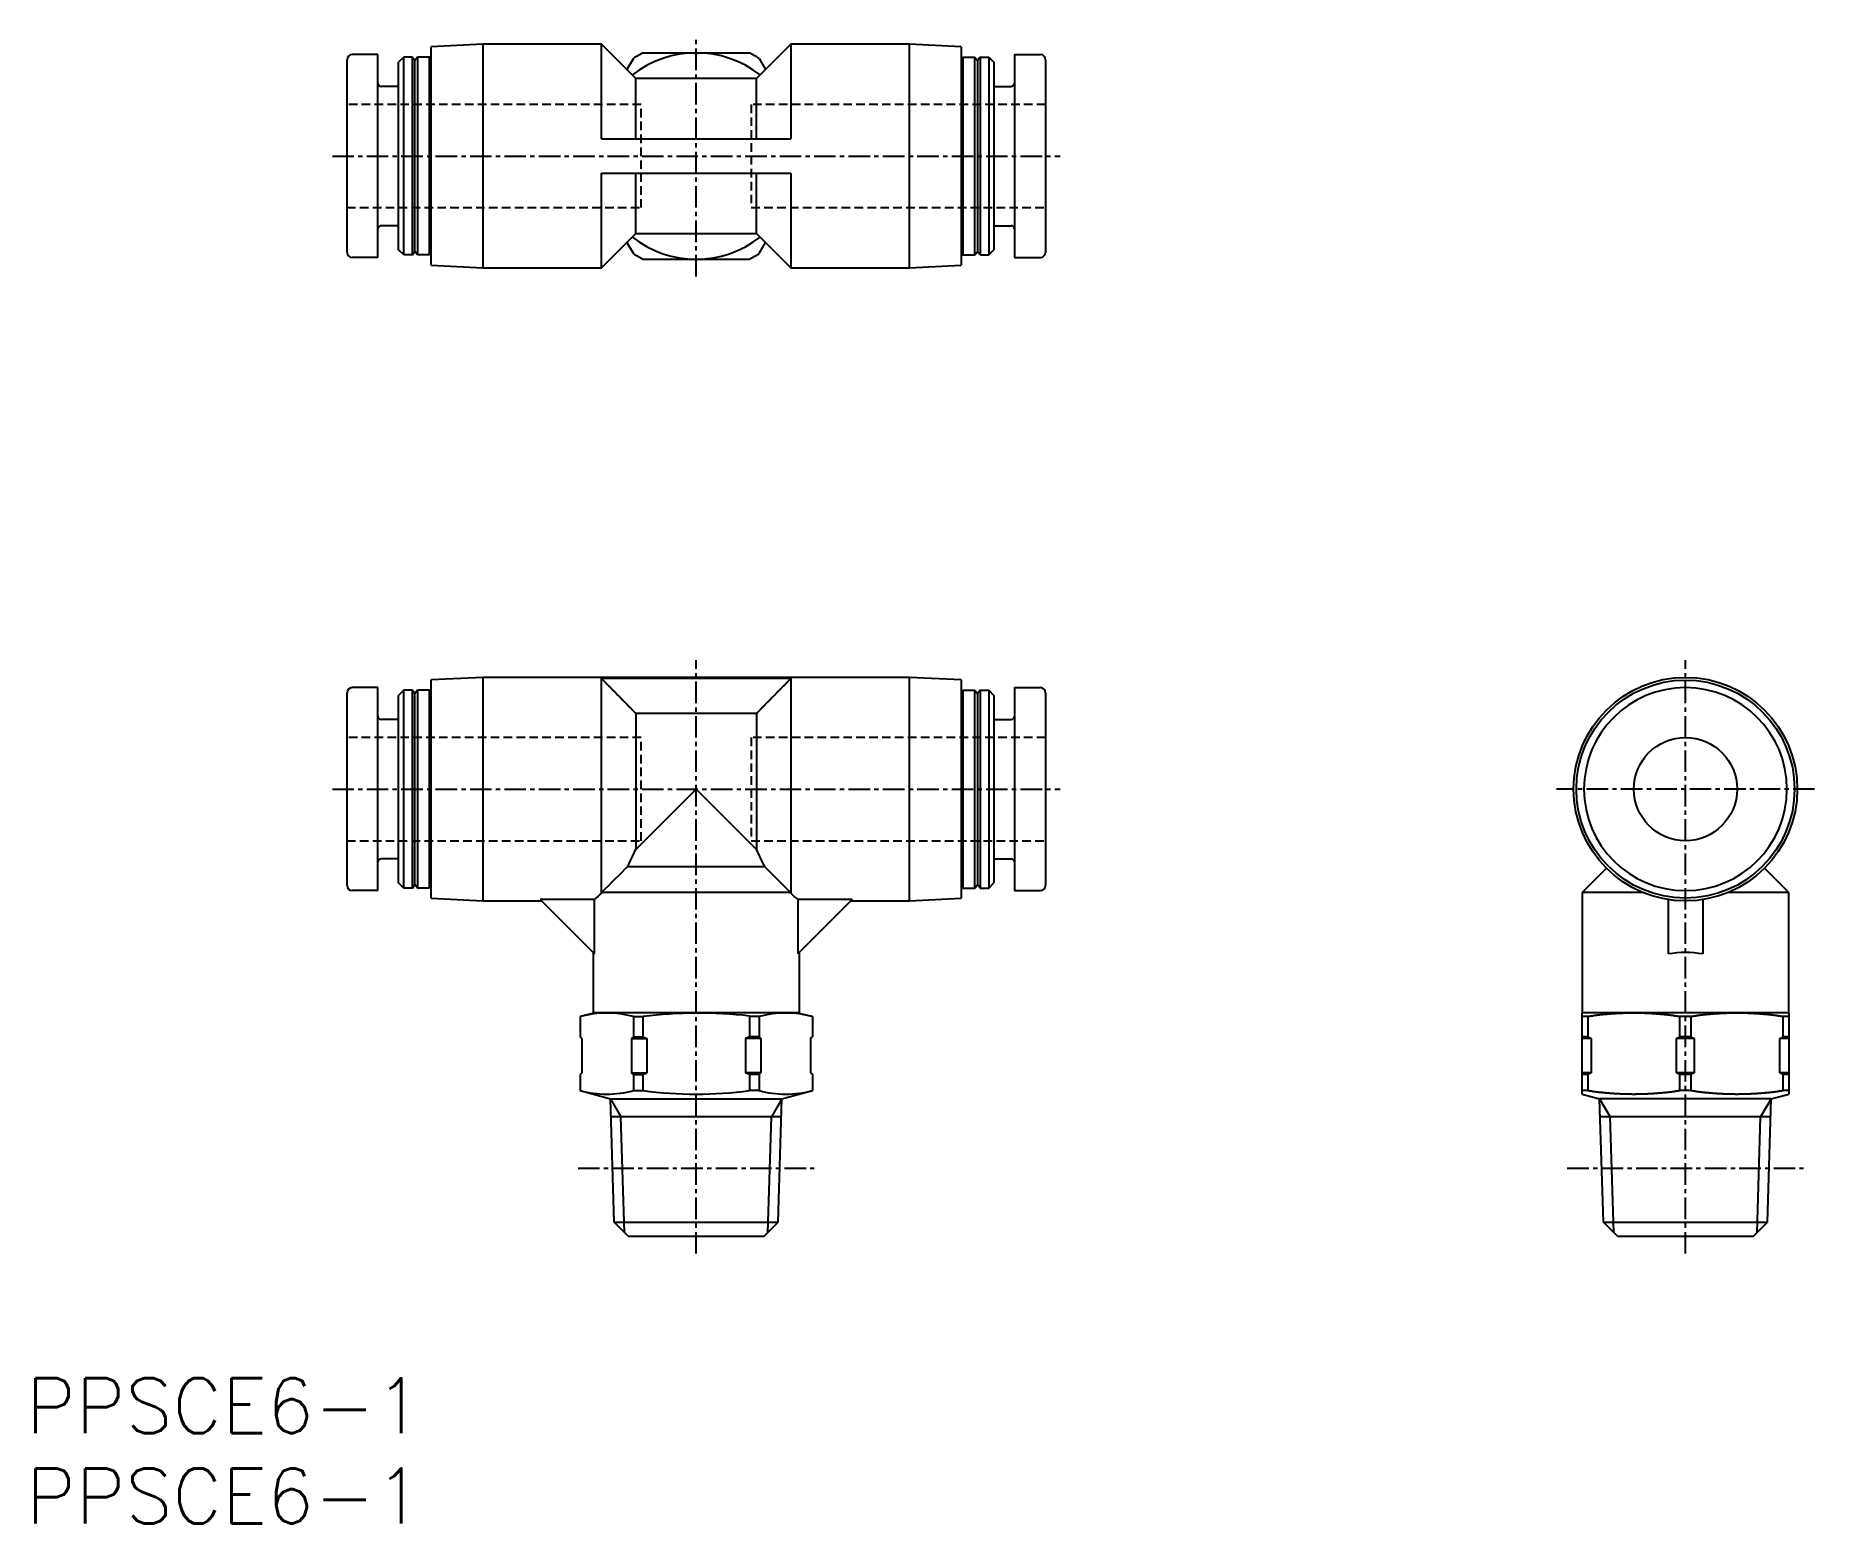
# Model space of a CAD drawing. Extents: x -4 to 100, y -19 to 67.
import ezdxf

# ---------------------------------------------------------------- set-up
doc = ezdxf.new("R2010")
doc.units = 0
doc.linetypes.add('CENTER', pattern=[2, 1.25, -0.25, 0.25, -0.25])
doc.linetypes.add('DASHED', pattern=[0.75, 0.5, -0.25])
doc.layers.get('0').update_dxf_attribs({"linetype": 'CONTINUOUS'})
doc.layers.add('CENTER', color=1, linetype='CENTER')
doc.styles.get("Standard").update_dxf_attribs({"font": 'txt.shx'})

msp = doc.modelspace()

# ---------------------------------------------------------------- texts
at = {"color": 7, "linetype": 'CONTINUOUS'}
for p in [(-4.3, -14.05), (-4.3, -19.29)]:
    msp.add_text('PPSCE6-1', height=3.2, dxfattribs=at).set_placement(p)

# ---------------------------------------------------------------- linework, layer by layer
at = {"color": 7, "linetype": 'CONTINUOUS'}
for p, q in [((22.25, 66.71), (19.25, 66.56)), ((19.25, 53.87), (19.25, 66.56)), ((22.25, 66.71), (22.25, 53.71)), ((29.14, 66.71), (22.25, 66.71)), ((29.14, 61.21), (29.14, 66.71)), ((31.14, 64.71), (29.14, 66.71)), ((31.55, 66.21), (37.74, 66.21)), ((40.15, 66.71), (38.15, 64.71)), ((40.15, 66.71), (40.15, 61.21)), ((47.05, 66.71), (40.15, 66.71)), ((50.05, 66.56), (47.05, 66.71)), ((47.05, 53.71), (47.05, 66.71)), ((50.05, 66.56), (50.05, 53.87)), ((14.35, 54.61), (14.35, 65.81)), ((16.15, 66.11), (14.65, 66.11)), ((16.15, 54.31), (16.15, 66.11)), ((17.65, 65.96), (17.35, 65.66)), ((17.35, 54.76), (17.35, 65.66)), ((17.65, 54.46), (17.65, 65.96)), ((18.15, 65.96), (17.65, 65.96)), ((18.15, 54.46), (18.15, 65.96)), ((18.15, 65.96), (18.3, 65.76)), ((18.45, 65.96), (18.3, 65.76)), ((18.3, 54.66), (18.3, 65.76)), ((18.45, 65.96), (18.45, 54.46)), ((19.15, 65.96), (18.45, 65.96)), ((19.15, 54.46), (19.15, 65.96)), ((19.25, 65.86), (19.15, 65.96)), ((31, 65.89), (30.62, 65.24)), ((38.3, 65.89), (38.67, 65.24)), ((50.05, 65.86), (50.15, 65.96)), ((50.15, 65.96), (50.15, 54.46)), ((50.15, 65.96), (50.85, 65.96)), ((50.85, 54.46), (50.85, 65.96)), ((50.85, 65.96), (51, 65.76)), ((51.15, 65.96), (51, 65.76)), ((51, 65.76), (51, 54.66)), ((51.15, 65.96), (51.15, 54.46)), ((51.15, 65.96), (51.65, 65.96)), ((51.65, 65.96), (51.65, 54.46)), ((51.65, 65.96), (51.95, 65.66)), ((51.95, 65.66), (51.95, 54.76)), ((53.15, 66.11), (53.15, 54.31)), ((53.15, 66.11), (54.65, 66.11)), ((54.95, 65.81), (54.95, 54.61)), ((17.35, 64.26), (16.35, 64.26)), ((31.14, 61.21), (31.14, 64.71)), ((38.15, 64.71), (31.14, 64.71)), ((38.15, 61.21), (38.15, 64.71)), ((51.95, 64.26), (52.95, 64.26)), ((29.14, 61.21), (40.15, 61.21)), ((29.14, 53.71), (29.14, 59.21)), ((29.14, 59.21), (40.15, 59.21)), ((31.14, 55.71), (31.14, 59.21)), ((38.15, 55.71), (38.15, 59.21)), ((40.15, 59.21), (40.15, 53.71)), ((17.35, 56.16), (16.35, 56.16)), ((51.95, 56.16), (52.95, 56.16)), ((29.14, 53.71), (31.14, 55.71)), ((30.62, 55.19), (31, 54.54)), ((31.14, 55.71), (38.15, 55.71)), ((38.15, 55.71), (40.15, 53.71)), ((38.3, 54.54), (38.67, 55.19)), ((16.15, 54.31), (14.65, 54.31)), ((17.65, 54.46), (17.35, 54.76)), ((18.15, 54.46), (17.65, 54.46)), ((18.15, 54.46), (18.3, 54.66)), ((18.45, 54.46), (18.3, 54.66)), ((19.15, 54.46), (18.45, 54.46)), ((19.25, 54.56), (19.15, 54.46)), ((19.25, 53.87), (22.25, 53.71)), ((31.55, 54.21), (37.74, 54.21)), ((47.05, 53.71), (50.05, 53.87)), ((50.05, 54.56), (50.15, 54.46)), ((50.15, 54.46), (50.85, 54.46)), ((50.85, 54.46), (51, 54.66)), ((51.15, 54.46), (51, 54.66)), ((51.15, 54.46), (51.65, 54.46)), ((51.65, 54.46), (51.95, 54.76)), ((53.15, 54.31), (54.65, 54.31)), ((22.25, 53.71), (29.14, 53.71)), ((40.15, 53.71), (47.05, 53.71)), ((14.35, 17.8), (14.35, 29)), ((16.15, 29.3), (14.65, 29.3)), ((16.15, 17.5), (16.15, 29.3)), ((17.65, 29.15), (17.35, 28.85)), ((17.65, 17.65), (17.65, 29.15)), ((18.15, 29.15), (17.65, 29.15)), ((18.15, 17.65), (18.15, 29.15)), ((18.15, 29.15), (18.3, 28.95)), ((18.45, 29.15), (18.3, 28.95)), ((18.3, 17.85), (18.3, 28.95)), ((18.45, 29.15), (18.45, 17.65)), ((19.15, 29.15), (18.45, 29.15)), ((19.15, 17.65), (19.15, 29.15)), ((19.25, 29.05), (19.15, 29.15)), ((22.25, 29.9), (19.25, 29.75)), ((19.25, 17.06), (19.25, 29.75)), ((47.05, 29.9), (22.25, 29.9)), ((22.25, 29.9), (22.25, 16.9)), ((40.15, 29.83), (29.14, 29.83)), ((29.14, 17.36), (29.14, 29.83)), ((40.15, 29.83), (40.15, 17.36)), ((47.05, 16.9), (47.05, 29.9)), ((50.05, 29.75), (47.05, 29.9)), ((50.05, 29.75), (50.05, 17.06)), ((50.05, 29.05), (50.15, 29.15)), ((50.15, 29.15), (50.15, 17.65)), ((50.15, 29.15), (50.85, 29.15)), ((50.85, 17.65), (50.85, 29.15)), ((50.85, 29.15), (51, 28.95)), ((51.15, 29.15), (51, 28.95)), ((51, 28.95), (51, 17.85)), ((51.15, 29.15), (51.15, 17.65)), ((51.15, 29.15), (51.65, 29.15)), ((51.65, 29.15), (51.65, 17.65)), ((51.65, 29.15), (51.95, 28.85)), ((53.15, 29.3), (53.15, 17.5)), ((53.15, 29.3), (54.65, 29.3)), ((54.95, 29), (54.95, 17.8)), ((17.35, 17.95), (17.35, 28.85)), ((51.95, 28.85), (51.95, 17.95)), ((17.35, 27.45), (16.35, 27.45)), ((31.14, 27.79), (31.14, 19.9)), ((38.15, 27.79), (31.14, 27.79)), ((38.15, 27.79), (38.15, 19.9)), ((51.95, 27.45), (52.95, 27.45)), ((34.65, 23.4), (31.14, 19.9)), ((38.15, 19.9), (34.65, 23.4)), ((17.35, 19.35), (16.35, 19.35)), ((30.67, 18.9), (38.62, 18.9)), ((51.95, 19.35), (52.95, 19.35)), ((87.55, 18.81), (86.15, 17.4)), ((98.15, 17.4), (96.74, 18.81)), ((17.65, 17.65), (17.35, 17.95)), ((18.15, 17.65), (17.65, 17.65)), ((18.15, 17.65), (18.3, 17.85)), ((18.45, 17.65), (18.3, 17.85)), ((19.15, 17.65), (18.45, 17.65)), ((19.25, 17.75), (19.15, 17.65)), ((50.05, 17.75), (50.15, 17.65)), ((50.15, 17.65), (50.85, 17.65)), ((50.85, 17.65), (51, 17.85)), ((51.15, 17.65), (51, 17.85)), ((51.15, 17.65), (51.65, 17.65)), ((51.65, 17.65), (51.95, 17.95)), ((16.15, 17.5), (14.65, 17.5)), ((19.25, 17.06), (22.25, 16.9)), ((22.25, 16.9), (25.65, 16.9)), ((28.73, 16.98), (25.57, 16.98)), ((25.57, 16.98), (28.73, 13.82)), ((28.73, 13.82), (28.73, 16.98)), ((29.17, 17.4), (29.14, 17.36)), ((40.12, 17.4), (29.17, 17.4)), ((40.15, 17.36), (40.12, 17.4)), ((43.72, 16.98), (40.56, 16.98)), ((40.56, 16.98), (40.56, 13.82)), ((43.72, 16.98), (40.56, 13.82)), ((43.65, 16.9), (47.05, 16.9)), ((47.05, 16.9), (50.05, 17.06)), ((53.15, 17.5), (54.65, 17.5)), ((86.15, 17.4), (86.15, 10.4)), ((89.65, 17.4), (86.15, 17.4)), ((91.15, 16.98), (91.15, 13.82)), ((93.15, 16.98), (93.15, 13.82)), ((98.15, 17.4), (94.65, 17.4)), ((98.15, 10.4), (98.15, 17.4)), ((28.65, 13.9), (28.65, 10.4)), ((40.65, 10.4), (40.65, 13.9)), ((28.75, 10.4), (27.9, 10.18)), ((40.65, 10.4), (28.65, 10.4)), ((40.55, 10.4), (41.4, 10.18)), ((86.25, 10.4), (86.15, 10.38)), ((86.15, 5.67), (86.15, 10.38)), ((98.05, 10.4), (86.25, 10.4)), ((98.15, 10.38), (98.05, 10.4)), ((98.15, 10.38), (98.15, 5.67)), ((27.9, 10.18), (27.9, 10.18)), ((27.9, 10.18), (27.9, 9)), ((31, 10.18), (31, 9)), ((31, 10.18), (31.55, 10.18)), ((31.55, 10.18), (31.55, 9)), ((38.3, 10.18), (37.74, 10.18)), ((37.74, 10.18), (37.74, 9)), ((38.3, 10.18), (38.3, 9)), ((41.4, 10.18), (41.39, 10.18)), ((41.4, 10.18), (41.4, 9)), ((86.47, 10.18), (86.15, 10.18)), ((86.47, 10.18), (86.47, 9)), ((91.82, 9), (91.82, 10.18)), ((92.47, 10.18), (91.82, 10.18)), ((92.47, 10.18), (92.47, 9)), ((98.15, 10.18), (97.82, 10.18)), ((97.82, 9), (97.82, 10.18)), ((28, 8.9), (27.9, 9)), ((28, 8.9), (28, 6.9)), ((31, 9), (30.88, 8.9)), ((30.88, 8.9), (31.78, 8.9)), ((30.88, 8.9), (30.88, 6.9)), ((31, 9), (31.55, 9)), ((31.55, 9), (31.78, 8.9)), ((31.78, 8.9), (31.78, 6.9)), ((37.74, 9), (37.51, 8.9)), ((37.51, 8.9), (37.51, 6.9)), ((38.41, 8.9), (37.51, 8.9)), ((38.3, 9), (37.74, 9)), ((38.3, 9), (38.41, 8.9)), ((38.41, 8.9), (38.41, 6.9)), ((41.3, 8.9), (41.4, 9)), ((41.3, 8.9), (41.3, 6.9)), ((86.47, 9), (86.15, 9)), ((86.66, 8.9), (86.15, 8.9)), ((86.47, 9), (86.66, 8.9)), ((86.66, 8.9), (86.66, 6.9)), ((91.63, 8.9), (91.82, 9)), ((92.66, 8.9), (91.63, 8.9)), ((91.63, 6.9), (91.63, 8.9)), ((92.47, 9), (91.82, 9)), ((92.47, 9), (92.66, 8.9)), ((92.66, 8.9), (92.66, 6.9)), ((97.63, 8.9), (97.82, 9)), ((97.63, 6.9), (97.63, 8.9)), ((98.15, 8.9), (97.63, 8.9)), ((98.15, 9), (97.82, 9)), ((28, 6.9), (27.9, 6.8)), ((27.9, 6.8), (27.9, 5.88)), ((30.88, 6.9), (31.78, 6.9)), ((31, 6.8), (30.88, 6.9)), ((31, 6.8), (31.55, 6.8)), ((31, 6.8), (31, 5.88)), ((31.55, 6.8), (31.78, 6.9)), ((31.55, 6.8), (31.55, 5.88)), ((37.74, 6.8), (37.51, 6.9)), ((38.41, 6.9), (37.51, 6.9)), ((37.74, 6.8), (37.74, 5.88)), ((38.3, 6.8), (37.74, 6.8)), ((38.3, 6.8), (38.41, 6.9)), ((38.3, 6.8), (38.3, 5.88)), ((41.3, 6.9), (41.4, 6.8)), ((41.4, 6.8), (41.4, 5.88)), ((86.66, 6.9), (86.15, 6.9)), ((86.47, 6.8), (86.15, 6.8)), ((86.66, 6.9), (86.47, 6.8)), ((86.47, 6.8), (86.47, 5.88)), ((91.82, 6.8), (91.63, 6.9)), ((92.66, 6.9), (91.63, 6.9)), ((92.47, 6.8), (91.82, 6.8)), ((91.82, 5.88), (91.82, 6.8)), ((92.66, 6.9), (92.47, 6.8)), ((92.47, 6.8), (92.47, 5.88)), ((97.82, 6.8), (97.63, 6.9)), ((98.15, 6.9), (97.63, 6.9)), ((97.82, 5.88), (97.82, 6.8)), ((98.15, 6.8), (97.82, 6.8)), ((27.9, 5.88), (29.66, 5.4)), ((29.88, -1.78), (29.66, 5.4)), ((29.66, 5.4), (39.63, 5.4)), ((31, 5.88), (31.55, 5.88)), ((38.3, 5.88), (37.74, 5.88)), ((39.41, -1.78), (39.63, 5.4)), ((39.63, 5.4), (41.4, 5.88)), ((86.47, 5.88), (86.15, 5.88)), ((86.15, 5.67), (87.16, 5.4)), ((97.13, 5.4), (87.16, 5.4)), ((87.38, -1.78), (87.16, 5.4)), ((92.47, 5.88), (91.82, 5.88)), ((96.91, -1.78), (97.13, 5.4)), ((97.13, 5.4), (98.15, 5.67)), ((98.15, 5.88), (97.82, 5.88)), ((39.6, 4.34), (29.69, 4.34)), ((97.1, 4.34), (87.19, 4.34)), ((30.7, -2.6), (29.88, -1.78)), ((29.88, -1.78), (39.41, -1.78)), ((38.6, -2.6), (39.41, -1.78)), ((87.38, -1.78), (96.91, -1.78)), ((88.2, -2.6), (87.38, -1.78)), ((96.1, -2.6), (96.91, -1.78)), ((30.7, -2.6), (38.6, -2.6)), ((88.2, -2.6), (96.1, -2.6))]:
    msp.add_line(p, q, dxfattribs=at)
at = {"color": 3, "linetype": 'DASHED'}
for p, q in [((31.45, 63.21), (14.35, 63.21)), ((31.45, 57.21), (31.45, 63.21)), ((37.85, 63.21), (37.85, 57.21)), ((54.95, 63.21), (37.85, 63.21)), ((14.35, 57.21), (31.45, 57.21)), ((37.85, 57.21), (54.95, 57.21)), ((31.45, 26.4), (14.35, 26.4)), ((31.45, 20.4), (31.45, 26.4)), ((54.95, 26.4), (37.85, 26.4)), ((37.85, 26.4), (37.85, 20.4)), ((14.35, 20.4), (31.45, 20.4)), ((37.85, 20.4), (54.95, 20.4))]:
    msp.add_line(p, q, dxfattribs=at)
at = {"color": 3, "linetype": 'CONTINUOUS'}
for p, q in [((29.66, 5.4), (30.27, 4.34)), ((39.63, 5.4), (39.02, 4.34)), ((87.16, 5.4), (87.77, 4.34)), ((97.13, 5.4), (96.52, 4.34)), ((30.48, -2.38), (30.27, 4.34)), ((38.81, -2.38), (39.02, 4.34)), ((87.98, -2.38), (87.77, 4.34)), ((96.31, -2.38), (96.52, 4.34))]:
    msp.add_line(p, q, dxfattribs=at)
at = {"color": 7}
for points in [[(29.14, 29.83, 0), (29.16, 29.81, 0), (29.17, 29.8, 0), (29.18, 29.79, 0), (29.2, 29.78, 0), (29.21, 29.76, 0), (29.22, 29.75, 0), (29.23, 29.74, 0), (29.25, 29.72, 0), (29.26, 29.71, 0), (29.27, 29.7, 0), (29.28, 29.69, 0), (29.3, 29.67, 0), (29.31, 29.66, 0), (29.32, 29.65, 0), (29.33, 29.64, 0), (29.35, 29.62, 0), (29.36, 29.61, 0), (29.37, 29.6, 0), (29.38, 29.58, 0), (29.4, 29.57, 0), (29.41, 29.56, 0), (29.42, 29.55, 0), (29.44, 29.53, 0), (29.45, 29.52, 0), (29.46, 29.51, 0), (29.47, 29.49, 0), (29.49, 29.48, 0), (29.5, 29.47, 0), (29.51, 29.46, 0), (29.52, 29.44, 0), (29.54, 29.43, 0), (29.55, 29.42, 0), (29.56, 29.41, 0), (29.57, 29.39, 0), (29.59, 29.38, 0), (29.6, 29.37, 0), (29.61, 29.35, 0), (29.62, 29.34, 0), (29.64, 29.33, 0), (29.65, 29.32, 0), (29.66, 29.3, 0), (29.67, 29.29, 0), (29.69, 29.28, 0), (29.7, 29.26, 0), (29.71, 29.25, 0), (29.73, 29.24, 0), (29.74, 29.23, 0), (29.75, 29.21, 0), (29.76, 29.2, 0), (29.78, 29.19, 0), (29.79, 29.18, 0), (29.8, 29.16, 0), (29.81, 29.15, 0), (29.83, 29.14, 0), (29.84, 29.12, 0), (29.85, 29.11, 0), (29.86, 29.1, 0), (29.88, 29.09, 0), (29.89, 29.07, 0), (29.9, 29.06, 0), (29.91, 29.05, 0), (29.93, 29.03, 0), (29.94, 29.02, 0), (29.95, 29.01, 0), (29.96, 29, 0), (29.98, 28.98, 0), (29.99, 28.97, 0), (30, 28.96, 0), (30.01, 28.95, 0), (30.03, 28.93, 0), (30.04, 28.92, 0), (30.05, 28.91, 0), (30.06, 28.89, 0), (30.08, 28.88, 0), (30.09, 28.87, 0), (30.1, 28.86, 0), (30.12, 28.84, 0), (30.13, 28.83, 0), (30.14, 28.82, 0), (30.15, 28.8, 0), (30.17, 28.79, 0), (30.18, 28.78, 0), (30.19, 28.77, 0), (30.2, 28.75, 0), (30.22, 28.74, 0), (30.23, 28.73, 0), (30.24, 28.71, 0), (30.25, 28.7, 0), (30.27, 28.69, 0), (30.28, 28.68, 0), (30.29, 28.66, 0), (30.3, 28.65, 0), (30.32, 28.64, 0), (30.33, 28.63, 0), (30.34, 28.61, 0), (30.35, 28.6, 0), (30.37, 28.59, 0), (30.38, 28.57, 0), (30.39, 28.56, 0), (30.4, 28.55, 0), (30.42, 28.54, 0), (30.43, 28.52, 0), (30.44, 28.51, 0), (30.45, 28.5, 0), (30.47, 28.48, 0), (30.48, 28.47, 0), (30.49, 28.46, 0), (30.5, 28.45, 0), (30.52, 28.43, 0), (30.53, 28.42, 0), (30.54, 28.41, 0), (30.56, 28.39, 0), (30.57, 28.38, 0), (30.58, 28.37, 0), (30.59, 28.36, 0), (30.61, 28.34, 0), (30.62, 28.33, 0), (30.63, 28.32, 0), (30.64, 28.3, 0), (30.66, 28.29, 0), (30.67, 28.28, 0), (30.68, 28.27, 0), (30.69, 28.25, 0), (30.71, 28.24, 0), (30.72, 28.23, 0), (30.73, 28.22, 0), (30.74, 28.2, 0), (30.76, 28.19, 0), (30.77, 28.18, 0), (30.78, 28.16, 0), (30.79, 28.15, 0), (30.81, 28.14, 0), (30.82, 28.13, 0), (30.83, 28.11, 0), (30.84, 28.1, 0), (30.86, 28.09, 0), (30.87, 28.07, 0), (30.88, 28.06, 0), (30.89, 28.05, 0), (30.91, 28.04, 0), (30.92, 28.02, 0), (30.93, 28.01, 0), (30.94, 28, 0), (30.96, 27.98, 0), (30.97, 27.97, 0), (30.98, 27.96, 0), (30.99, 27.95, 0), (31.01, 27.93, 0), (31.02, 27.92, 0), (31.03, 27.91, 0), (31.04, 27.89, 0), (31.06, 27.88, 0), (31.07, 27.87, 0), (31.08, 27.86, 0), (31.09, 27.84, 0), (31.11, 27.83, 0), (31.12, 27.82, 0), (31.13, 27.8, 0), (31.14, 27.79, 0)], [(38.15, 27.79, 0), (38.16, 27.8, 0), (38.17, 27.82, 0), (38.18, 27.83, 0), (38.2, 27.84, 0), (38.21, 27.86, 0), (38.22, 27.87, 0), (38.23, 27.88, 0), (38.25, 27.89, 0), (38.26, 27.91, 0), (38.27, 27.92, 0), (38.28, 27.93, 0), (38.3, 27.95, 0), (38.31, 27.96, 0), (38.32, 27.97, 0), (38.33, 27.98, 0), (38.35, 28, 0), (38.36, 28.01, 0), (38.37, 28.02, 0), (38.38, 28.04, 0), (38.4, 28.05, 0), (38.41, 28.06, 0), (38.42, 28.07, 0), (38.43, 28.09, 0), (38.45, 28.1, 0), (38.46, 28.11, 0), (38.47, 28.13, 0), (38.48, 28.14, 0), (38.5, 28.15, 0), (38.51, 28.16, 0), (38.52, 28.18, 0), (38.53, 28.19, 0), (38.55, 28.2, 0), (38.56, 28.22, 0), (38.57, 28.23, 0), (38.58, 28.24, 0), (38.6, 28.25, 0), (38.61, 28.27, 0), (38.62, 28.28, 0), (38.63, 28.29, 0), (38.65, 28.3, 0), (38.66, 28.32, 0), (38.67, 28.33, 0), (38.68, 28.34, 0), (38.7, 28.36, 0), (38.71, 28.37, 0), (38.72, 28.38, 0), (38.73, 28.39, 0), (38.75, 28.41, 0), (38.76, 28.42, 0), (38.77, 28.43, 0), (38.79, 28.45, 0), (38.8, 28.46, 0), (38.81, 28.47, 0), (38.82, 28.48, 0), (38.84, 28.5, 0), (38.85, 28.51, 0), (38.86, 28.52, 0), (38.87, 28.54, 0), (38.89, 28.55, 0), (38.9, 28.56, 0), (38.91, 28.57, 0), (38.92, 28.59, 0), (38.94, 28.6, 0), (38.95, 28.61, 0), (38.96, 28.63, 0), (38.97, 28.64, 0), (38.99, 28.65, 0), (39, 28.66, 0), (39.01, 28.68, 0), (39.02, 28.69, 0), (39.04, 28.7, 0), (39.05, 28.71, 0), (39.06, 28.73, 0), (39.07, 28.74, 0), (39.09, 28.75, 0), (39.1, 28.77, 0), (39.11, 28.78, 0), (39.12, 28.79, 0), (39.14, 28.8, 0), (39.15, 28.82, 0), (39.16, 28.83, 0), (39.17, 28.84, 0), (39.19, 28.86, 0), (39.2, 28.87, 0), (39.21, 28.88, 0), (39.23, 28.89, 0), (39.24, 28.91, 0), (39.25, 28.92, 0), (39.26, 28.93, 0), (39.28, 28.95, 0), (39.29, 28.96, 0), (39.3, 28.97, 0), (39.31, 28.98, 0), (39.33, 29, 0), (39.34, 29.01, 0), (39.35, 29.02, 0), (39.36, 29.03, 0), (39.38, 29.05, 0), (39.39, 29.06, 0), (39.4, 29.07, 0), (39.41, 29.09, 0), (39.43, 29.1, 0), (39.44, 29.11, 0), (39.45, 29.12, 0), (39.46, 29.14, 0), (39.48, 29.15, 0), (39.49, 29.16, 0), (39.5, 29.18, 0), (39.51, 29.19, 0), (39.53, 29.2, 0), (39.54, 29.21, 0), (39.55, 29.23, 0), (39.57, 29.24, 0), (39.58, 29.25, 0), (39.59, 29.26, 0), (39.6, 29.28, 0), (39.62, 29.29, 0), (39.63, 29.3, 0), (39.64, 29.32, 0), (39.65, 29.33, 0), (39.67, 29.34, 0), (39.68, 29.35, 0), (39.69, 29.37, 0), (39.7, 29.38, 0), (39.72, 29.39, 0), (39.73, 29.41, 0), (39.74, 29.42, 0), (39.75, 29.43, 0), (39.77, 29.44, 0), (39.78, 29.46, 0), (39.79, 29.47, 0), (39.8, 29.48, 0), (39.82, 29.49, 0), (39.83, 29.51, 0), (39.84, 29.52, 0), (39.85, 29.53, 0), (39.87, 29.55, 0), (39.88, 29.56, 0), (39.89, 29.57, 0), (39.91, 29.58, 0), (39.92, 29.6, 0), (39.93, 29.61, 0), (39.94, 29.62, 0), (39.96, 29.64, 0), (39.97, 29.65, 0), (39.98, 29.66, 0), (39.99, 29.67, 0), (40.01, 29.69, 0), (40.02, 29.7, 0), (40.03, 29.71, 0), (40.04, 29.72, 0), (40.06, 29.74, 0), (40.07, 29.75, 0), (40.08, 29.76, 0), (40.09, 29.78, 0), (40.11, 29.79, 0), (40.12, 29.8, 0), (40.13, 29.81, 0), (40.15, 29.83, 0)], [(91.82, 10.18, 0), (91.81, 10.18, 0), (91.81, 10.18, 0), (91.8, 10.18, 0), (91.79, 10.18, 0), (91.78, 10.18, 0), (91.77, 10.18, 0), (91.76, 10.19, 0), (91.75, 10.19, 0), (91.74, 10.19, 0), (91.74, 10.19, 0), (91.73, 10.19, 0), (91.72, 10.19, 0), (91.71, 10.19, 0), (91.7, 10.19, 0), (91.69, 10.19, 0), (91.68, 10.2, 0), (91.67, 10.2, 0), (91.67, 10.2, 0), (91.66, 10.2, 0), (91.65, 10.2, 0), (91.64, 10.2, 0), (91.63, 10.2, 0), (91.62, 10.2, 0), (91.61, 10.21, 0), (91.6, 10.21, 0), (91.59, 10.21, 0), (91.59, 10.21, 0), (91.58, 10.21, 0), (91.57, 10.21, 0), (91.56, 10.21, 0), (91.55, 10.21, 0), (91.54, 10.21, 0), (91.53, 10.22, 0), (91.52, 10.22, 0), (91.52, 10.22, 0), (91.51, 10.22, 0), (91.5, 10.22, 0), (91.49, 10.22, 0), (91.48, 10.22, 0), (91.47, 10.22, 0), (91.46, 10.22, 0), (91.45, 10.23, 0), (91.45, 10.23, 0), (91.44, 10.23, 0), (91.43, 10.23, 0), (91.42, 10.23, 0), (91.41, 10.23, 0), (91.4, 10.23, 0), (91.39, 10.23, 0), (91.38, 10.23, 0), (91.38, 10.24, 0), (91.37, 10.24, 0), (91.36, 10.24, 0), (91.35, 10.24, 0), (91.34, 10.24, 0), (91.33, 10.24, 0), (91.32, 10.24, 0), (91.31, 10.24, 0), (91.3, 10.24, 0), (91.3, 10.24, 0), (91.29, 10.25, 0), (91.28, 10.25, 0), (91.27, 10.25, 0), (91.26, 10.25, 0), (91.25, 10.25, 0), (91.24, 10.25, 0), (91.23, 10.25, 0), (91.23, 10.25, 0), (91.22, 10.25, 0), (91.21, 10.26, 0), (91.2, 10.26, 0), (91.19, 10.26, 0), (91.18, 10.26, 0), (91.17, 10.26, 0), (91.16, 10.26, 0), (91.16, 10.26, 0), (91.15, 10.26, 0), (91.14, 10.26, 0), (91.13, 10.26, 0), (91.12, 10.27, 0), (91.11, 10.27, 0), (91.1, 10.27, 0), (91.09, 10.27, 0), (91.08, 10.27, 0), (91.08, 10.27, 0), (91.07, 10.27, 0), (91.06, 10.27, 0), (91.05, 10.27, 0), (91.04, 10.27, 0), (91.03, 10.27, 0), (91.02, 10.28, 0), (91.01, 10.28, 0), (91.01, 10.28, 0), (91, 10.28, 0), (90.99, 10.28, 0), (90.98, 10.28, 0), (90.97, 10.28, 0), (90.96, 10.28, 0), (90.95, 10.28, 0), (90.94, 10.28, 0), (90.94, 10.28, 0), (90.93, 10.29, 0), (90.92, 10.29, 0), (90.91, 10.29, 0), (90.9, 10.29, 0), (90.89, 10.29, 0), (90.88, 10.29, 0), (90.87, 10.29, 0), (90.86, 10.29, 0), (90.86, 10.29, 0), (90.85, 10.29, 0), (90.84, 10.29, 0), (90.83, 10.29, 0), (90.82, 10.3, 0), (90.81, 10.3, 0), (90.8, 10.3, 0), (90.79, 10.3, 0), (90.79, 10.3, 0), (90.78, 10.3, 0), (90.77, 10.3, 0), (90.76, 10.3, 0), (90.75, 10.3, 0), (90.74, 10.3, 0), (90.73, 10.3, 0), (90.72, 10.3, 0), (90.71, 10.31, 0), (90.71, 10.31, 0), (90.7, 10.31, 0), (90.69, 10.31, 0), (90.68, 10.31, 0), (90.67, 10.31, 0), (90.66, 10.31, 0), (90.65, 10.31, 0), (90.64, 10.31, 0), (90.64, 10.31, 0), (90.63, 10.31, 0), (90.62, 10.31, 0), (90.61, 10.31, 0), (90.6, 10.32, 0), (90.59, 10.32, 0), (90.58, 10.32, 0), (90.57, 10.32, 0), (90.56, 10.32, 0), (90.56, 10.32, 0), (90.55, 10.32, 0), (90.54, 10.32, 0), (90.53, 10.32, 0), (90.52, 10.32, 0), (90.51, 10.32, 0), (90.5, 10.32, 0), (90.49, 10.32, 0), (90.49, 10.32, 0), (90.48, 10.33, 0), (90.47, 10.33, 0), (90.46, 10.33, 0), (90.45, 10.33, 0), (90.44, 10.33, 0), (90.43, 10.33, 0), (90.42, 10.33, 0), (90.41, 10.33, 0), (90.41, 10.33, 0), (90.4, 10.33, 0), (90.39, 10.33, 0), (90.38, 10.33, 0), (90.37, 10.33, 0), (90.36, 10.33, 0), (90.35, 10.33, 0), (90.34, 10.34, 0), (90.34, 10.34, 0), (90.33, 10.34, 0), (90.32, 10.34, 0), (90.31, 10.34, 0), (90.3, 10.34, 0), (90.29, 10.34, 0), (90.28, 10.34, 0), (90.27, 10.34, 0), (90.26, 10.34, 0), (90.26, 10.34, 0), (90.25, 10.34, 0), (90.24, 10.34, 0), (90.23, 10.34, 0), (90.22, 10.34, 0), (90.21, 10.34, 0), (90.2, 10.34, 0), (90.19, 10.34, 0), (90.19, 10.35, 0), (90.18, 10.35, 0), (90.17, 10.35, 0), (90.16, 10.35, 0), (90.15, 10.35, 0), (90.14, 10.35, 0), (90.13, 10.35, 0), (90.12, 10.35, 0), (90.11, 10.35, 0), (90.11, 10.35, 0), (90.1, 10.35, 0), (90.09, 10.35, 0), (90.08, 10.35, 0), (90.07, 10.35, 0), (90.06, 10.35, 0), (90.05, 10.35, 0), (90.04, 10.35, 0), (90.03, 10.35, 0), (90.03, 10.35, 0), (90.02, 10.35, 0), (90.01, 10.36, 0), (90, 10.36, 0), (89.99, 10.36, 0), (89.98, 10.36, 0), (89.97, 10.36, 0), (89.96, 10.36, 0), (89.95, 10.36, 0), (89.95, 10.36, 0), (89.94, 10.36, 0), (89.93, 10.36, 0), (89.92, 10.36, 0), (89.91, 10.36, 0), (89.9, 10.36, 0), (89.89, 10.36, 0), (89.88, 10.36, 0), (89.88, 10.36, 0), (89.87, 10.36, 0), (89.86, 10.36, 0), (89.85, 10.36, 0), (89.84, 10.36, 0), (89.83, 10.36, 0), (89.82, 10.36, 0), (89.81, 10.36, 0), (89.8, 10.36, 0), (89.8, 10.36, 0), (89.79, 10.37, 0), (89.78, 10.37, 0), (89.77, 10.37, 0), (89.76, 10.37, 0), (89.75, 10.37, 0), (89.74, 10.37, 0), (89.73, 10.37, 0), (89.72, 10.37, 0), (89.72, 10.37, 0), (89.71, 10.37, 0), (89.7, 10.37, 0), (89.69, 10.37, 0), (89.68, 10.37, 0), (89.67, 10.37, 0), (89.66, 10.37, 0), (89.65, 10.37, 0), (89.65, 10.37, 0), (89.64, 10.37, 0), (89.63, 10.37, 0), (89.62, 10.37, 0), (89.61, 10.37, 0), (89.6, 10.37, 0), (89.59, 10.37, 0), (89.58, 10.37, 0), (89.57, 10.37, 0), (89.57, 10.37, 0), (89.56, 10.37, 0), (89.55, 10.37, 0), (89.54, 10.37, 0), (89.53, 10.37, 0), (89.52, 10.37, 0), (89.51, 10.37, 0), (89.5, 10.37, 0), (89.49, 10.37, 0), (89.49, 10.37, 0), (89.48, 10.37, 0), (89.47, 10.37, 0), (89.46, 10.37, 0), (89.45, 10.37, 0), (89.44, 10.37, 0), (89.43, 10.37, 0), (89.42, 10.37, 0), (89.42, 10.37, 0), (89.41, 10.38, 0), (89.4, 10.38, 0), (89.39, 10.38, 0), (89.38, 10.38, 0), (89.37, 10.38, 0), (89.36, 10.38, 0), (89.35, 10.38, 0), (89.34, 10.38, 0), (89.34, 10.38, 0), (89.33, 10.38, 0), (89.32, 10.38, 0), (89.31, 10.38, 0), (89.3, 10.38, 0), (89.29, 10.38, 0), (89.28, 10.38, 0), (89.27, 10.38, 0), (89.26, 10.38, 0), (89.26, 10.38, 0), (89.25, 10.38, 0), (89.24, 10.38, 0), (89.23, 10.38, 0), (89.22, 10.38, 0), (89.21, 10.38, 0), (89.2, 10.38, 0), (89.19, 10.38, 0), (89.18, 10.38, 0), (89.18, 10.38, 0), (89.17, 10.38, 0), (89.16, 10.38, 0), (89.15, 10.38, 0), (89.14, 10.38, 0), (89.13, 10.38, 0), (89.12, 10.38, 0), (89.11, 10.38, 0), (89.11, 10.38, 0), (89.1, 10.38, 0), (89.09, 10.38, 0), (89.08, 10.38, 0), (89.07, 10.38, 0), (89.06, 10.38, 0), (89.05, 10.38, 0), (89.04, 10.38, 0), (89.03, 10.38, 0), (89.03, 10.38, 0), (89.02, 10.38, 0), (89.01, 10.38, 0), (89, 10.38, 0), (88.99, 10.38, 0), (88.98, 10.38, 0), (88.97, 10.38, 0), (88.96, 10.38, 0), (88.95, 10.38, 0), (88.95, 10.38, 0), (88.94, 10.38, 0), (88.93, 10.38, 0), (88.92, 10.38, 0), (88.91, 10.38, 0), (88.9, 10.38, 0), (88.89, 10.38, 0), (88.88, 10.38, 0), (88.87, 10.37, 0), (88.87, 10.37, 0), (88.86, 10.37, 0), (88.85, 10.37, 0), (88.84, 10.37, 0), (88.83, 10.37, 0), (88.82, 10.37, 0), (88.81, 10.37, 0), (88.8, 10.37, 0), (88.8, 10.37, 0), (88.79, 10.37, 0), (88.78, 10.37, 0), (88.77, 10.37, 0), (88.76, 10.37, 0), (88.75, 10.37, 0), (88.74, 10.37, 0), (88.73, 10.37, 0), (88.72, 10.37, 0), (88.72, 10.37, 0), (88.71, 10.37, 0), (88.7, 10.37, 0), (88.69, 10.37, 0), (88.68, 10.37, 0), (88.67, 10.37, 0), (88.66, 10.37, 0), (88.65, 10.37, 0), (88.64, 10.37, 0), (88.64, 10.37, 0), (88.63, 10.37, 0), (88.62, 10.37, 0), (88.61, 10.37, 0), (88.6, 10.37, 0), (88.59, 10.37, 0), (88.58, 10.37, 0), (88.57, 10.37, 0), (88.57, 10.37, 0), (88.56, 10.37, 0), (88.55, 10.37, 0), (88.54, 10.37, 0), (88.53, 10.37, 0), (88.52, 10.37, 0), (88.51, 10.37, 0), (88.5, 10.37, 0), (88.49, 10.36, 0), (88.49, 10.36, 0), (88.48, 10.36, 0), (88.47, 10.36, 0), (88.46, 10.36, 0), (88.45, 10.36, 0), (88.44, 10.36, 0), (88.43, 10.36, 0), (88.42, 10.36, 0), (88.41, 10.36, 0), (88.41, 10.36, 0), (88.4, 10.36, 0), (88.39, 10.36, 0), (88.38, 10.36, 0), (88.37, 10.36, 0), (88.36, 10.36, 0), (88.35, 10.36, 0), (88.34, 10.36, 0), (88.33, 10.36, 0), (88.33, 10.36, 0), (88.32, 10.36, 0), (88.31, 10.36, 0), (88.3, 10.36, 0), (88.29, 10.36, 0), (88.28, 10.36, 0), (88.27, 10.35, 0), (88.26, 10.35, 0), (88.26, 10.35, 0), (88.25, 10.35, 0), (88.24, 10.35, 0), (88.23, 10.35, 0), (88.22, 10.35, 0), (88.21, 10.35, 0), (88.2, 10.35, 0), (88.19, 10.35, 0), (88.18, 10.35, 0), (88.18, 10.35, 0), (88.17, 10.35, 0), (88.16, 10.35, 0), (88.15, 10.35, 0), (88.14, 10.35, 0), (88.13, 10.35, 0), (88.12, 10.35, 0), (88.11, 10.35, 0), (88.11, 10.35, 0), (88.1, 10.34, 0), (88.09, 10.34, 0), (88.08, 10.34, 0), (88.07, 10.34, 0), (88.06, 10.34, 0), (88.05, 10.34, 0), (88.04, 10.34, 0), (88.03, 10.34, 0), (88.03, 10.34, 0), (88.02, 10.34, 0), (88.01, 10.34, 0), (88, 10.34, 0), (87.99, 10.34, 0), (87.98, 10.34, 0), (87.97, 10.34, 0), (87.96, 10.34, 0), (87.95, 10.34, 0), (87.95, 10.34, 0), (87.94, 10.33, 0), (87.93, 10.33, 0), (87.92, 10.33, 0), (87.91, 10.33, 0), (87.9, 10.33, 0), (87.89, 10.33, 0), (87.88, 10.33, 0), (87.88, 10.33, 0), (87.87, 10.33, 0), (87.86, 10.33, 0), (87.85, 10.33, 0), (87.84, 10.33, 0), (87.83, 10.33, 0), (87.82, 10.33, 0), (87.81, 10.33, 0), (87.8, 10.32, 0), (87.8, 10.32, 0), (87.79, 10.32, 0), (87.78, 10.32, 0), (87.77, 10.32, 0), (87.76, 10.32, 0), (87.75, 10.32, 0), (87.74, 10.32, 0), (87.73, 10.32, 0), (87.73, 10.32, 0), (87.72, 10.32, 0), (87.71, 10.32, 0), (87.7, 10.32, 0), (87.69, 10.32, 0), (87.68, 10.31, 0), (87.67, 10.31, 0), (87.66, 10.31, 0), (87.65, 10.31, 0), (87.65, 10.31, 0), (87.64, 10.31, 0), (87.63, 10.31, 0), (87.62, 10.31, 0), (87.61, 10.31, 0), (87.6, 10.31, 0), (87.59, 10.31, 0), (87.58, 10.31, 0), (87.58, 10.31, 0), (87.57, 10.3, 0), (87.56, 10.3, 0), (87.55, 10.3, 0), (87.54, 10.3, 0), (87.53, 10.3, 0), (87.52, 10.3, 0), (87.51, 10.3, 0), (87.5, 10.3, 0), (87.5, 10.3, 0), (87.49, 10.3, 0), (87.48, 10.3, 0), (87.47, 10.3, 0), (87.46, 10.29, 0), (87.45, 10.29, 0), (87.44, 10.29, 0), (87.43, 10.29, 0), (87.43, 10.29, 0), (87.42, 10.29, 0), (87.41, 10.29, 0), (87.4, 10.29, 0), (87.39, 10.29, 0), (87.38, 10.29, 0), (87.37, 10.29, 0), (87.36, 10.29, 0), (87.35, 10.28, 0), (87.35, 10.28, 0), (87.34, 10.28, 0), (87.33, 10.28, 0), (87.32, 10.28, 0), (87.31, 10.28, 0), (87.3, 10.28, 0), (87.29, 10.28, 0), (87.28, 10.28, 0), (87.28, 10.28, 0), (87.27, 10.28, 0), (87.26, 10.27, 0), (87.25, 10.27, 0), (87.24, 10.27, 0), (87.23, 10.27, 0), (87.22, 10.27, 0), (87.21, 10.27, 0), (87.21, 10.27, 0), (87.2, 10.27, 0), (87.19, 10.27, 0), (87.18, 10.27, 0), (87.17, 10.27, 0), (87.16, 10.26, 0), (87.15, 10.26, 0), (87.14, 10.26, 0), (87.13, 10.26, 0), (87.13, 10.26, 0), (87.12, 10.26, 0), (87.11, 10.26, 0), (87.1, 10.26, 0), (87.09, 10.26, 0), (87.08, 10.26, 0), (87.07, 10.25, 0), (87.06, 10.25, 0), (87.06, 10.25, 0), (87.05, 10.25, 0), (87.04, 10.25, 0), (87.03, 10.25, 0), (87.02, 10.25, 0), (87.01, 10.25, 0), (87, 10.25, 0), (86.99, 10.24, 0), (86.99, 10.24, 0), (86.98, 10.24, 0), (86.97, 10.24, 0), (86.96, 10.24, 0), (86.95, 10.24, 0), (86.94, 10.24, 0), (86.93, 10.24, 0), (86.92, 10.24, 0), (86.91, 10.24, 0), (86.91, 10.23, 0), (86.9, 10.23, 0), (86.89, 10.23, 0), (86.88, 10.23, 0), (86.87, 10.23, 0), (86.86, 10.23, 0), (86.85, 10.23, 0), (86.84, 10.23, 0), (86.84, 10.23, 0), (86.83, 10.22, 0), (86.82, 10.22, 0), (86.81, 10.22, 0), (86.8, 10.22, 0), (86.79, 10.22, 0), (86.78, 10.22, 0), (86.77, 10.22, 0), (86.77, 10.22, 0), (86.76, 10.22, 0), (86.75, 10.21, 0), (86.74, 10.21, 0), (86.73, 10.21, 0), (86.72, 10.21, 0), (86.71, 10.21, 0), (86.7, 10.21, 0), (86.7, 10.21, 0), (86.69, 10.21, 0), (86.68, 10.21, 0), (86.67, 10.2, 0), (86.66, 10.2, 0), (86.65, 10.2, 0), (86.64, 10.2, 0), (86.63, 10.2, 0), (86.62, 10.2, 0), (86.62, 10.2, 0), (86.61, 10.2, 0), (86.6, 10.19, 0), (86.59, 10.19, 0), (86.58, 10.19, 0), (86.57, 10.19, 0), (86.56, 10.19, 0), (86.55, 10.19, 0), (86.55, 10.19, 0), (86.54, 10.19, 0), (86.53, 10.19, 0), (86.52, 10.18, 0), (86.51, 10.18, 0), (86.5, 10.18, 0), (86.49, 10.18, 0), (86.48, 10.18, 0), (86.48, 10.18, 0), (86.47, 10.18, 0)], [(97.82, 10.18, 0), (97.81, 10.18, 0), (97.81, 10.18, 0), (97.8, 10.18, 0), (97.79, 10.18, 0), (97.78, 10.18, 0), (97.77, 10.18, 0), (97.76, 10.19, 0), (97.75, 10.19, 0), (97.74, 10.19, 0), (97.74, 10.19, 0), (97.73, 10.19, 0), (97.72, 10.19, 0), (97.71, 10.19, 0), (97.7, 10.19, 0), (97.69, 10.19, 0), (97.68, 10.2, 0), (97.67, 10.2, 0), (97.67, 10.2, 0), (97.66, 10.2, 0), (97.65, 10.2, 0), (97.64, 10.2, 0), (97.63, 10.2, 0), (97.62, 10.2, 0), (97.61, 10.21, 0), (97.6, 10.21, 0), (97.59, 10.21, 0), (97.59, 10.21, 0), (97.58, 10.21, 0), (97.57, 10.21, 0), (97.56, 10.21, 0), (97.55, 10.21, 0), (97.54, 10.21, 0), (97.53, 10.22, 0), (97.52, 10.22, 0), (97.52, 10.22, 0), (97.51, 10.22, 0), (97.5, 10.22, 0), (97.49, 10.22, 0), (97.48, 10.22, 0), (97.47, 10.22, 0), (97.46, 10.22, 0), (97.45, 10.23, 0), (97.45, 10.23, 0), (97.44, 10.23, 0), (97.43, 10.23, 0), (97.42, 10.23, 0), (97.41, 10.23, 0), (97.4, 10.23, 0), (97.39, 10.23, 0), (97.38, 10.23, 0), (97.38, 10.24, 0), (97.37, 10.24, 0), (97.36, 10.24, 0), (97.35, 10.24, 0), (97.34, 10.24, 0), (97.33, 10.24, 0), (97.32, 10.24, 0), (97.31, 10.24, 0), (97.3, 10.24, 0), (97.3, 10.24, 0), (97.29, 10.25, 0), (97.28, 10.25, 0), (97.27, 10.25, 0), (97.26, 10.25, 0), (97.25, 10.25, 0), (97.24, 10.25, 0), (97.23, 10.25, 0), (97.23, 10.25, 0), (97.22, 10.25, 0), (97.21, 10.26, 0), (97.2, 10.26, 0), (97.19, 10.26, 0), (97.18, 10.26, 0), (97.17, 10.26, 0), (97.16, 10.26, 0), (97.16, 10.26, 0), (97.15, 10.26, 0), (97.14, 10.26, 0), (97.13, 10.26, 0), (97.12, 10.27, 0), (97.11, 10.27, 0), (97.1, 10.27, 0), (97.09, 10.27, 0), (97.08, 10.27, 0), (97.08, 10.27, 0), (97.07, 10.27, 0), (97.06, 10.27, 0), (97.05, 10.27, 0), (97.04, 10.27, 0), (97.03, 10.27, 0), (97.02, 10.28, 0), (97.01, 10.28, 0), (97.01, 10.28, 0), (97, 10.28, 0), (96.99, 10.28, 0), (96.98, 10.28, 0), (96.97, 10.28, 0), (96.96, 10.28, 0), (96.95, 10.28, 0), (96.94, 10.28, 0), (96.94, 10.28, 0), (96.93, 10.29, 0), (96.92, 10.29, 0), (96.91, 10.29, 0), (96.9, 10.29, 0), (96.89, 10.29, 0), (96.88, 10.29, 0), (96.87, 10.29, 0), (96.86, 10.29, 0), (96.86, 10.29, 0), (96.85, 10.29, 0), (96.84, 10.29, 0), (96.83, 10.29, 0), (96.82, 10.3, 0), (96.81, 10.3, 0), (96.8, 10.3, 0), (96.79, 10.3, 0), (96.79, 10.3, 0), (96.78, 10.3, 0), (96.77, 10.3, 0), (96.76, 10.3, 0), (96.75, 10.3, 0), (96.74, 10.3, 0), (96.73, 10.3, 0), (96.72, 10.3, 0), (96.71, 10.31, 0), (96.71, 10.31, 0), (96.7, 10.31, 0), (96.69, 10.31, 0), (96.68, 10.31, 0), (96.67, 10.31, 0), (96.66, 10.31, 0), (96.65, 10.31, 0), (96.64, 10.31, 0), (96.64, 10.31, 0), (96.63, 10.31, 0), (96.62, 10.31, 0), (96.61, 10.31, 0), (96.6, 10.32, 0), (96.59, 10.32, 0), (96.58, 10.32, 0), (96.57, 10.32, 0), (96.56, 10.32, 0), (96.56, 10.32, 0), (96.55, 10.32, 0), (96.54, 10.32, 0), (96.53, 10.32, 0), (96.52, 10.32, 0), (96.51, 10.32, 0), (96.5, 10.32, 0), (96.49, 10.32, 0), (96.49, 10.32, 0), (96.48, 10.33, 0), (96.47, 10.33, 0), (96.46, 10.33, 0), (96.45, 10.33, 0), (96.44, 10.33, 0), (96.43, 10.33, 0), (96.42, 10.33, 0), (96.41, 10.33, 0), (96.41, 10.33, 0), (96.4, 10.33, 0), (96.39, 10.33, 0), (96.38, 10.33, 0), (96.37, 10.33, 0), (96.36, 10.33, 0), (96.35, 10.33, 0), (96.34, 10.34, 0), (96.34, 10.34, 0), (96.33, 10.34, 0), (96.32, 10.34, 0), (96.31, 10.34, 0), (96.3, 10.34, 0), (96.29, 10.34, 0), (96.28, 10.34, 0), (96.27, 10.34, 0), (96.26, 10.34, 0), (96.26, 10.34, 0), (96.25, 10.34, 0), (96.24, 10.34, 0), (96.23, 10.34, 0), (96.22, 10.34, 0), (96.21, 10.34, 0), (96.2, 10.34, 0), (96.19, 10.34, 0), (96.19, 10.35, 0), (96.18, 10.35, 0), (96.17, 10.35, 0), (96.16, 10.35, 0), (96.15, 10.35, 0), (96.14, 10.35, 0), (96.13, 10.35, 0), (96.12, 10.35, 0), (96.11, 10.35, 0), (96.11, 10.35, 0), (96.1, 10.35, 0), (96.09, 10.35, 0), (96.08, 10.35, 0), (96.07, 10.35, 0), (96.06, 10.35, 0), (96.05, 10.35, 0), (96.04, 10.35, 0), (96.03, 10.35, 0), (96.03, 10.35, 0), (96.02, 10.35, 0), (96.01, 10.36, 0), (96, 10.36, 0), (95.99, 10.36, 0), (95.98, 10.36, 0), (95.97, 10.36, 0), (95.96, 10.36, 0), (95.95, 10.36, 0), (95.95, 10.36, 0), (95.94, 10.36, 0), (95.93, 10.36, 0), (95.92, 10.36, 0), (95.91, 10.36, 0), (95.9, 10.36, 0), (95.89, 10.36, 0), (95.88, 10.36, 0), (95.88, 10.36, 0), (95.87, 10.36, 0), (95.86, 10.36, 0), (95.85, 10.36, 0), (95.84, 10.36, 0), (95.83, 10.36, 0), (95.82, 10.36, 0), (95.81, 10.36, 0), (95.8, 10.36, 0), (95.8, 10.36, 0), (95.79, 10.37, 0), (95.78, 10.37, 0), (95.77, 10.37, 0), (95.76, 10.37, 0), (95.75, 10.37, 0), (95.74, 10.37, 0), (95.73, 10.37, 0), (95.72, 10.37, 0), (95.72, 10.37, 0), (95.71, 10.37, 0), (95.7, 10.37, 0), (95.69, 10.37, 0), (95.68, 10.37, 0), (95.67, 10.37, 0), (95.66, 10.37, 0), (95.65, 10.37, 0), (95.65, 10.37, 0), (95.64, 10.37, 0), (95.63, 10.37, 0), (95.62, 10.37, 0), (95.61, 10.37, 0), (95.6, 10.37, 0), (95.59, 10.37, 0), (95.58, 10.37, 0), (95.57, 10.37, 0), (95.57, 10.37, 0), (95.56, 10.37, 0), (95.55, 10.37, 0), (95.54, 10.37, 0), (95.53, 10.37, 0), (95.52, 10.37, 0), (95.51, 10.37, 0), (95.5, 10.37, 0), (95.49, 10.37, 0), (95.49, 10.37, 0), (95.48, 10.37, 0), (95.47, 10.37, 0), (95.46, 10.37, 0), (95.45, 10.37, 0), (95.44, 10.37, 0), (95.43, 10.37, 0), (95.42, 10.37, 0), (95.42, 10.37, 0), (95.41, 10.38, 0), (95.4, 10.38, 0), (95.39, 10.38, 0), (95.38, 10.38, 0), (95.37, 10.38, 0), (95.36, 10.38, 0), (95.35, 10.38, 0), (95.34, 10.38, 0), (95.34, 10.38, 0), (95.33, 10.38, 0), (95.32, 10.38, 0), (95.31, 10.38, 0), (95.3, 10.38, 0), (95.29, 10.38, 0), (95.28, 10.38, 0), (95.27, 10.38, 0), (95.26, 10.38, 0), (95.26, 10.38, 0), (95.25, 10.38, 0), (95.24, 10.38, 0), (95.23, 10.38, 0), (95.22, 10.38, 0), (95.21, 10.38, 0), (95.2, 10.38, 0), (95.19, 10.38, 0), (95.18, 10.38, 0), (95.18, 10.38, 0), (95.17, 10.38, 0), (95.16, 10.38, 0), (95.15, 10.38, 0), (95.14, 10.38, 0), (95.13, 10.38, 0), (95.12, 10.38, 0), (95.11, 10.38, 0), (95.11, 10.38, 0), (95.1, 10.38, 0), (95.09, 10.38, 0), (95.08, 10.38, 0), (95.07, 10.38, 0), (95.06, 10.38, 0), (95.05, 10.38, 0), (95.04, 10.38, 0), (95.03, 10.38, 0), (95.03, 10.38, 0), (95.02, 10.38, 0), (95.01, 10.38, 0), (95, 10.38, 0), (94.99, 10.38, 0), (94.98, 10.38, 0), (94.97, 10.38, 0), (94.96, 10.38, 0), (94.95, 10.38, 0), (94.95, 10.38, 0), (94.94, 10.38, 0), (94.93, 10.38, 0), (94.92, 10.38, 0), (94.91, 10.38, 0), (94.9, 10.38, 0), (94.89, 10.38, 0), (94.88, 10.38, 0), (94.87, 10.37, 0), (94.87, 10.37, 0), (94.86, 10.37, 0), (94.85, 10.37, 0), (94.84, 10.37, 0), (94.83, 10.37, 0), (94.82, 10.37, 0), (94.81, 10.37, 0), (94.8, 10.37, 0), (94.8, 10.37, 0), (94.79, 10.37, 0), (94.78, 10.37, 0), (94.77, 10.37, 0), (94.76, 10.37, 0), (94.75, 10.37, 0), (94.74, 10.37, 0), (94.73, 10.37, 0), (94.72, 10.37, 0), (94.72, 10.37, 0), (94.71, 10.37, 0), (94.7, 10.37, 0), (94.69, 10.37, 0), (94.68, 10.37, 0), (94.67, 10.37, 0), (94.66, 10.37, 0), (94.65, 10.37, 0), (94.64, 10.37, 0), (94.64, 10.37, 0), (94.63, 10.37, 0), (94.62, 10.37, 0), (94.61, 10.37, 0), (94.6, 10.37, 0), (94.59, 10.37, 0), (94.58, 10.37, 0), (94.57, 10.37, 0), (94.57, 10.37, 0), (94.56, 10.37, 0), (94.55, 10.37, 0), (94.54, 10.37, 0), (94.53, 10.37, 0), (94.52, 10.37, 0), (94.51, 10.37, 0), (94.5, 10.37, 0), (94.49, 10.36, 0), (94.49, 10.36, 0), (94.48, 10.36, 0), (94.47, 10.36, 0), (94.46, 10.36, 0), (94.45, 10.36, 0), (94.44, 10.36, 0), (94.43, 10.36, 0), (94.42, 10.36, 0), (94.41, 10.36, 0), (94.41, 10.36, 0), (94.4, 10.36, 0), (94.39, 10.36, 0), (94.38, 10.36, 0), (94.37, 10.36, 0), (94.36, 10.36, 0), (94.35, 10.36, 0), (94.34, 10.36, 0), (94.33, 10.36, 0), (94.33, 10.36, 0), (94.32, 10.36, 0), (94.31, 10.36, 0), (94.3, 10.36, 0), (94.29, 10.36, 0), (94.28, 10.36, 0), (94.27, 10.35, 0), (94.26, 10.35, 0), (94.26, 10.35, 0), (94.25, 10.35, 0), (94.24, 10.35, 0), (94.23, 10.35, 0), (94.22, 10.35, 0), (94.21, 10.35, 0), (94.2, 10.35, 0), (94.19, 10.35, 0), (94.18, 10.35, 0), (94.18, 10.35, 0), (94.17, 10.35, 0), (94.16, 10.35, 0), (94.15, 10.35, 0), (94.14, 10.35, 0), (94.13, 10.35, 0), (94.12, 10.35, 0), (94.11, 10.35, 0), (94.11, 10.35, 0), (94.1, 10.34, 0), (94.09, 10.34, 0), (94.08, 10.34, 0), (94.07, 10.34, 0), (94.06, 10.34, 0), (94.05, 10.34, 0), (94.04, 10.34, 0), (94.03, 10.34, 0), (94.03, 10.34, 0), (94.02, 10.34, 0), (94.01, 10.34, 0), (94, 10.34, 0), (93.99, 10.34, 0), (93.98, 10.34, 0), (93.97, 10.34, 0), (93.96, 10.34, 0), (93.95, 10.34, 0), (93.95, 10.34, 0), (93.94, 10.33, 0), (93.93, 10.33, 0), (93.92, 10.33, 0), (93.91, 10.33, 0), (93.9, 10.33, 0), (93.89, 10.33, 0), (93.88, 10.33, 0), (93.88, 10.33, 0), (93.87, 10.33, 0), (93.86, 10.33, 0), (93.85, 10.33, 0), (93.84, 10.33, 0), (93.83, 10.33, 0), (93.82, 10.33, 0), (93.81, 10.33, 0), (93.8, 10.32, 0), (93.8, 10.32, 0), (93.79, 10.32, 0), (93.78, 10.32, 0), (93.77, 10.32, 0), (93.76, 10.32, 0), (93.75, 10.32, 0), (93.74, 10.32, 0), (93.73, 10.32, 0), (93.73, 10.32, 0), (93.72, 10.32, 0), (93.71, 10.32, 0), (93.7, 10.32, 0), (93.69, 10.32, 0), (93.68, 10.31, 0), (93.67, 10.31, 0), (93.66, 10.31, 0), (93.65, 10.31, 0), (93.65, 10.31, 0), (93.64, 10.31, 0), (93.63, 10.31, 0), (93.62, 10.31, 0), (93.61, 10.31, 0), (93.6, 10.31, 0), (93.59, 10.31, 0), (93.58, 10.31, 0), (93.58, 10.31, 0), (93.57, 10.3, 0), (93.56, 10.3, 0), (93.55, 10.3, 0), (93.54, 10.3, 0), (93.53, 10.3, 0), (93.52, 10.3, 0), (93.51, 10.3, 0), (93.5, 10.3, 0), (93.5, 10.3, 0), (93.49, 10.3, 0), (93.48, 10.3, 0), (93.47, 10.3, 0), (93.46, 10.29, 0), (93.45, 10.29, 0), (93.44, 10.29, 0), (93.43, 10.29, 0), (93.43, 10.29, 0), (93.42, 10.29, 0), (93.41, 10.29, 0), (93.4, 10.29, 0), (93.39, 10.29, 0), (93.38, 10.29, 0), (93.37, 10.29, 0), (93.36, 10.29, 0), (93.35, 10.28, 0), (93.35, 10.28, 0), (93.34, 10.28, 0), (93.33, 10.28, 0), (93.32, 10.28, 0), (93.31, 10.28, 0), (93.3, 10.28, 0), (93.29, 10.28, 0), (93.28, 10.28, 0), (93.28, 10.28, 0), (93.27, 10.28, 0), (93.26, 10.27, 0), (93.25, 10.27, 0), (93.24, 10.27, 0), (93.23, 10.27, 0), (93.22, 10.27, 0), (93.21, 10.27, 0), (93.21, 10.27, 0), (93.2, 10.27, 0), (93.19, 10.27, 0), (93.18, 10.27, 0), (93.17, 10.27, 0), (93.16, 10.26, 0), (93.15, 10.26, 0), (93.14, 10.26, 0), (93.13, 10.26, 0), (93.13, 10.26, 0), (93.12, 10.26, 0), (93.11, 10.26, 0), (93.1, 10.26, 0), (93.09, 10.26, 0), (93.08, 10.26, 0), (93.07, 10.25, 0), (93.06, 10.25, 0), (93.06, 10.25, 0), (93.05, 10.25, 0), (93.04, 10.25, 0), (93.03, 10.25, 0), (93.02, 10.25, 0), (93.01, 10.25, 0), (93, 10.25, 0), (92.99, 10.24, 0), (92.99, 10.24, 0), (92.98, 10.24, 0), (92.97, 10.24, 0), (92.96, 10.24, 0), (92.95, 10.24, 0), (92.94, 10.24, 0), (92.93, 10.24, 0), (92.92, 10.24, 0), (92.91, 10.24, 0), (92.91, 10.23, 0), (92.9, 10.23, 0), (92.89, 10.23, 0), (92.88, 10.23, 0), (92.87, 10.23, 0), (92.86, 10.23, 0), (92.85, 10.23, 0), (92.84, 10.23, 0), (92.84, 10.23, 0), (92.83, 10.22, 0), (92.82, 10.22, 0), (92.81, 10.22, 0), (92.8, 10.22, 0), (92.79, 10.22, 0), (92.78, 10.22, 0), (92.77, 10.22, 0), (92.77, 10.22, 0), (92.76, 10.22, 0), (92.75, 10.21, 0), (92.74, 10.21, 0), (92.73, 10.21, 0), (92.72, 10.21, 0), (92.71, 10.21, 0), (92.7, 10.21, 0), (92.7, 10.21, 0), (92.69, 10.21, 0), (92.68, 10.21, 0), (92.67, 10.2, 0), (92.66, 10.2, 0), (92.65, 10.2, 0), (92.64, 10.2, 0), (92.63, 10.2, 0), (92.62, 10.2, 0), (92.62, 10.2, 0), (92.61, 10.2, 0), (92.6, 10.19, 0), (92.59, 10.19, 0), (92.58, 10.19, 0), (92.57, 10.19, 0), (92.56, 10.19, 0), (92.55, 10.19, 0), (92.55, 10.19, 0), (92.54, 10.19, 0), (92.53, 10.19, 0), (92.52, 10.18, 0), (92.51, 10.18, 0), (92.5, 10.18, 0), (92.49, 10.18, 0), (92.48, 10.18, 0), (92.48, 10.18, 0), (92.47, 10.18, 0)], [(86.47, 5.88, 0), (86.48, 5.87, 0), (86.48, 5.87, 0), (86.49, 5.87, 0), (86.5, 5.87, 0), (86.51, 5.87, 0), (86.52, 5.87, 0), (86.53, 5.87, 0), (86.54, 5.87, 0), (86.55, 5.86, 0), (86.55, 5.86, 0), (86.56, 5.86, 0), (86.57, 5.86, 0), (86.58, 5.86, 0), (86.59, 5.86, 0), (86.6, 5.86, 0), (86.61, 5.86, 0), (86.62, 5.86, 0), (86.62, 5.85, 0), (86.63, 5.85, 0), (86.64, 5.85, 0), (86.65, 5.85, 0), (86.66, 5.85, 0), (86.67, 5.85, 0), (86.68, 5.85, 0), (86.69, 5.85, 0), (86.7, 5.84, 0), (86.7, 5.84, 0), (86.71, 5.84, 0), (86.72, 5.84, 0), (86.73, 5.84, 0), (86.74, 5.84, 0), (86.75, 5.84, 0), (86.76, 5.84, 0), (86.77, 5.84, 0), (86.77, 5.83, 0), (86.78, 5.83, 0), (86.79, 5.83, 0), (86.8, 5.83, 0), (86.81, 5.83, 0), (86.82, 5.83, 0), (86.83, 5.83, 0), (86.84, 5.83, 0), (86.84, 5.83, 0), (86.85, 5.82, 0), (86.86, 5.82, 0), (86.87, 5.82, 0), (86.88, 5.82, 0), (86.89, 5.82, 0), (86.9, 5.82, 0), (86.91, 5.82, 0), (86.91, 5.82, 0), (86.92, 5.82, 0), (86.93, 5.81, 0), (86.94, 5.81, 0), (86.95, 5.81, 0), (86.96, 5.81, 0), (86.97, 5.81, 0), (86.98, 5.81, 0), (86.99, 5.81, 0), (86.99, 5.81, 0), (87, 5.81, 0), (87.01, 5.81, 0), (87.02, 5.8, 0), (87.03, 5.8, 0), (87.04, 5.8, 0), (87.05, 5.8, 0), (87.06, 5.8, 0), (87.06, 5.8, 0), (87.07, 5.8, 0), (87.08, 5.8, 0), (87.09, 5.8, 0), (87.1, 5.79, 0), (87.11, 5.79, 0), (87.12, 5.79, 0), (87.13, 5.79, 0), (87.13, 5.79, 0), (87.14, 5.79, 0), (87.15, 5.79, 0), (87.16, 5.79, 0), (87.17, 5.79, 0), (87.18, 5.79, 0), (87.19, 5.79, 0), (87.2, 5.78, 0), (87.21, 5.78, 0), (87.21, 5.78, 0), (87.22, 5.78, 0), (87.23, 5.78, 0), (87.24, 5.78, 0), (87.25, 5.78, 0), (87.26, 5.78, 0), (87.27, 5.78, 0), (87.28, 5.78, 0), (87.28, 5.77, 0), (87.29, 5.77, 0), (87.3, 5.77, 0), (87.31, 5.77, 0), (87.32, 5.77, 0), (87.33, 5.77, 0), (87.34, 5.77, 0), (87.35, 5.77, 0), (87.35, 5.77, 0), (87.36, 5.77, 0), (87.37, 5.77, 0), (87.38, 5.76, 0), (87.39, 5.76, 0), (87.4, 5.76, 0), (87.41, 5.76, 0), (87.42, 5.76, 0), (87.43, 5.76, 0), (87.43, 5.76, 0), (87.44, 5.76, 0), (87.45, 5.76, 0), (87.46, 5.76, 0), (87.47, 5.76, 0), (87.48, 5.76, 0), (87.49, 5.75, 0), (87.5, 5.75, 0), (87.5, 5.75, 0), (87.51, 5.75, 0), (87.52, 5.75, 0), (87.53, 5.75, 0), (87.54, 5.75, 0), (87.55, 5.75, 0), (87.56, 5.75, 0), (87.57, 5.75, 0), (87.58, 5.75, 0), (87.58, 5.75, 0), (87.59, 5.74, 0), (87.6, 5.74, 0), (87.61, 5.74, 0), (87.62, 5.74, 0), (87.63, 5.74, 0), (87.64, 5.74, 0), (87.65, 5.74, 0), (87.65, 5.74, 0), (87.66, 5.74, 0), (87.67, 5.74, 0), (87.68, 5.74, 0), (87.69, 5.74, 0), (87.7, 5.74, 0), (87.71, 5.74, 0), (87.72, 5.73, 0), (87.73, 5.73, 0), (87.73, 5.73, 0), (87.74, 5.73, 0), (87.75, 5.73, 0), (87.76, 5.73, 0), (87.77, 5.73, 0), (87.78, 5.73, 0), (87.79, 5.73, 0), (87.8, 5.73, 0), (87.8, 5.73, 0), (87.81, 5.73, 0), (87.82, 5.73, 0), (87.83, 5.73, 0), (87.84, 5.72, 0), (87.85, 5.72, 0), (87.86, 5.72, 0), (87.87, 5.72, 0), (87.88, 5.72, 0), (87.88, 5.72, 0), (87.89, 5.72, 0), (87.9, 5.72, 0), (87.91, 5.72, 0), (87.92, 5.72, 0), (87.93, 5.72, 0), (87.94, 5.72, 0), (87.95, 5.72, 0), (87.95, 5.72, 0), (87.96, 5.72, 0), (87.97, 5.72, 0), (87.98, 5.71, 0), (87.99, 5.71, 0), (88, 5.71, 0), (88.01, 5.71, 0), (88.02, 5.71, 0), (88.03, 5.71, 0), (88.03, 5.71, 0), (88.04, 5.71, 0), (88.05, 5.71, 0), (88.06, 5.71, 0), (88.07, 5.71, 0), (88.08, 5.71, 0), (88.09, 5.71, 0), (88.1, 5.71, 0), (88.11, 5.71, 0), (88.11, 5.71, 0), (88.12, 5.71, 0), (88.13, 5.71, 0), (88.14, 5.7, 0), (88.15, 5.7, 0), (88.16, 5.7, 0), (88.17, 5.7, 0), (88.18, 5.7, 0), (88.18, 5.7, 0), (88.19, 5.7, 0), (88.2, 5.7, 0), (88.21, 5.7, 0), (88.22, 5.7, 0), (88.23, 5.7, 0), (88.24, 5.7, 0), (88.25, 5.7, 0), (88.26, 5.7, 0), (88.26, 5.7, 0), (88.27, 5.7, 0), (88.28, 5.7, 0), (88.29, 5.7, 0), (88.3, 5.7, 0), (88.31, 5.7, 0), (88.32, 5.7, 0), (88.33, 5.69, 0), (88.33, 5.69, 0), (88.34, 5.69, 0), (88.35, 5.69, 0), (88.36, 5.69, 0), (88.37, 5.69, 0), (88.38, 5.69, 0), (88.39, 5.69, 0), (88.4, 5.69, 0), (88.41, 5.69, 0), (88.41, 5.69, 0), (88.42, 5.69, 0), (88.43, 5.69, 0), (88.44, 5.69, 0), (88.45, 5.69, 0), (88.46, 5.69, 0), (88.47, 5.69, 0), (88.48, 5.69, 0), (88.49, 5.69, 0), (88.49, 5.69, 0), (88.5, 5.69, 0), (88.51, 5.69, 0), (88.52, 5.69, 0), (88.53, 5.69, 0), (88.54, 5.69, 0), (88.55, 5.69, 0), (88.56, 5.69, 0), (88.57, 5.68, 0), (88.57, 5.68, 0), (88.58, 5.68, 0), (88.59, 5.68, 0), (88.6, 5.68, 0), (88.61, 5.68, 0), (88.62, 5.68, 0), (88.63, 5.68, 0), (88.64, 5.68, 0), (88.64, 5.68, 0), (88.65, 5.68, 0), (88.66, 5.68, 0), (88.67, 5.68, 0), (88.68, 5.68, 0), (88.69, 5.68, 0), (88.7, 5.68, 0), (88.71, 5.68, 0), (88.72, 5.68, 0), (88.72, 5.68, 0), (88.73, 5.68, 0), (88.74, 5.68, 0), (88.75, 5.68, 0), (88.76, 5.68, 0), (88.77, 5.68, 0), (88.78, 5.68, 0), (88.79, 5.68, 0), (88.8, 5.68, 0), (88.8, 5.68, 0), (88.81, 5.68, 0), (88.82, 5.68, 0), (88.83, 5.68, 0), (88.84, 5.68, 0), (88.85, 5.68, 0), (88.86, 5.68, 0), (88.87, 5.68, 0), (88.87, 5.68, 0), (88.88, 5.68, 0), (88.89, 5.68, 0), (88.9, 5.68, 0), (88.91, 5.68, 0), (88.92, 5.68, 0), (88.93, 5.68, 0), (88.94, 5.68, 0), (88.95, 5.68, 0), (88.95, 5.68, 0), (88.96, 5.68, 0), (88.97, 5.68, 0), (88.98, 5.68, 0), (88.99, 5.68, 0), (89, 5.68, 0), (89.01, 5.68, 0), (89.02, 5.68, 0), (89.03, 5.67, 0), (89.03, 5.67, 0), (89.04, 5.67, 0), (89.05, 5.67, 0), (89.06, 5.67, 0), (89.07, 5.67, 0), (89.08, 5.67, 0), (89.09, 5.67, 0), (89.1, 5.67, 0), (89.11, 5.67, 0), (89.11, 5.67, 0), (89.12, 5.67, 0), (89.13, 5.67, 0), (89.14, 5.67, 0), (89.15, 5.67, 0), (89.16, 5.67, 0), (89.17, 5.67, 0), (89.18, 5.67, 0), (89.18, 5.67, 0), (89.19, 5.67, 0), (89.2, 5.67, 0), (89.21, 5.67, 0), (89.22, 5.67, 0), (89.23, 5.67, 0), (89.24, 5.67, 0), (89.25, 5.67, 0), (89.26, 5.67, 0), (89.26, 5.67, 0), (89.27, 5.68, 0), (89.28, 5.68, 0), (89.29, 5.68, 0), (89.3, 5.68, 0), (89.31, 5.68, 0), (89.32, 5.68, 0), (89.33, 5.68, 0), (89.34, 5.68, 0), (89.34, 5.68, 0), (89.35, 5.68, 0), (89.36, 5.68, 0), (89.37, 5.68, 0), (89.38, 5.68, 0), (89.39, 5.68, 0), (89.4, 5.68, 0), (89.41, 5.68, 0), (89.42, 5.68, 0), (89.42, 5.68, 0), (89.43, 5.68, 0), (89.44, 5.68, 0), (89.45, 5.68, 0), (89.46, 5.68, 0), (89.47, 5.68, 0), (89.48, 5.68, 0), (89.49, 5.68, 0), (89.49, 5.68, 0), (89.5, 5.68, 0), (89.51, 5.68, 0), (89.52, 5.68, 0), (89.53, 5.68, 0), (89.54, 5.68, 0), (89.55, 5.68, 0), (89.56, 5.68, 0), (89.57, 5.68, 0), (89.57, 5.68, 0), (89.58, 5.68, 0), (89.59, 5.68, 0), (89.6, 5.68, 0), (89.61, 5.68, 0), (89.62, 5.68, 0), (89.63, 5.68, 0), (89.64, 5.68, 0), (89.65, 5.68, 0), (89.65, 5.68, 0), (89.66, 5.68, 0), (89.67, 5.68, 0), (89.68, 5.68, 0), (89.69, 5.68, 0), (89.7, 5.68, 0), (89.71, 5.68, 0), (89.72, 5.68, 0), (89.72, 5.68, 0), (89.73, 5.69, 0), (89.74, 5.69, 0), (89.75, 5.69, 0), (89.76, 5.69, 0), (89.77, 5.69, 0), (89.78, 5.69, 0), (89.79, 5.69, 0), (89.8, 5.69, 0), (89.8, 5.69, 0), (89.81, 5.69, 0), (89.82, 5.69, 0), (89.83, 5.69, 0), (89.84, 5.69, 0), (89.85, 5.69, 0), (89.86, 5.69, 0), (89.87, 5.69, 0), (89.88, 5.69, 0), (89.88, 5.69, 0), (89.89, 5.69, 0), (89.9, 5.69, 0), (89.91, 5.69, 0), (89.92, 5.69, 0), (89.93, 5.69, 0), (89.94, 5.69, 0), (89.95, 5.69, 0), (89.95, 5.69, 0), (89.96, 5.69, 0), (89.97, 5.7, 0), (89.98, 5.7, 0), (89.99, 5.7, 0), (90, 5.7, 0), (90.01, 5.7, 0), (90.02, 5.7, 0), (90.03, 5.7, 0), (90.03, 5.7, 0), (90.04, 5.7, 0), (90.05, 5.7, 0), (90.06, 5.7, 0), (90.07, 5.7, 0), (90.08, 5.7, 0), (90.09, 5.7, 0), (90.1, 5.7, 0), (90.11, 5.7, 0), (90.11, 5.7, 0), (90.12, 5.7, 0), (90.13, 5.7, 0), (90.14, 5.7, 0), (90.15, 5.7, 0), (90.16, 5.71, 0), (90.17, 5.71, 0), (90.18, 5.71, 0), (90.19, 5.71, 0), (90.19, 5.71, 0), (90.2, 5.71, 0), (90.21, 5.71, 0), (90.22, 5.71, 0), (90.23, 5.71, 0), (90.24, 5.71, 0), (90.25, 5.71, 0), (90.26, 5.71, 0), (90.26, 5.71, 0), (90.27, 5.71, 0), (90.28, 5.71, 0), (90.29, 5.71, 0), (90.3, 5.71, 0), (90.31, 5.71, 0), (90.32, 5.72, 0), (90.33, 5.72, 0), (90.34, 5.72, 0), (90.34, 5.72, 0), (90.35, 5.72, 0), (90.36, 5.72, 0), (90.37, 5.72, 0), (90.38, 5.72, 0), (90.39, 5.72, 0), (90.4, 5.72, 0), (90.41, 5.72, 0), (90.41, 5.72, 0), (90.42, 5.72, 0), (90.43, 5.72, 0), (90.44, 5.72, 0), (90.45, 5.72, 0), (90.46, 5.73, 0), (90.47, 5.73, 0), (90.48, 5.73, 0), (90.49, 5.73, 0), (90.49, 5.73, 0), (90.5, 5.73, 0), (90.51, 5.73, 0), (90.52, 5.73, 0), (90.53, 5.73, 0), (90.54, 5.73, 0), (90.55, 5.73, 0), (90.56, 5.73, 0), (90.56, 5.73, 0), (90.57, 5.73, 0), (90.58, 5.74, 0), (90.59, 5.74, 0), (90.6, 5.74, 0), (90.61, 5.74, 0), (90.62, 5.74, 0), (90.63, 5.74, 0), (90.64, 5.74, 0), (90.64, 5.74, 0), (90.65, 5.74, 0), (90.66, 5.74, 0), (90.67, 5.74, 0), (90.68, 5.74, 0), (90.69, 5.74, 0), (90.7, 5.74, 0), (90.71, 5.75, 0), (90.71, 5.75, 0), (90.72, 5.75, 0), (90.73, 5.75, 0), (90.74, 5.75, 0), (90.75, 5.75, 0), (90.76, 5.75, 0), (90.77, 5.75, 0), (90.78, 5.75, 0), (90.79, 5.75, 0), (90.79, 5.75, 0), (90.8, 5.75, 0), (90.81, 5.76, 0), (90.82, 5.76, 0), (90.83, 5.76, 0), (90.84, 5.76, 0), (90.85, 5.76, 0), (90.86, 5.76, 0), (90.86, 5.76, 0), (90.87, 5.76, 0), (90.88, 5.76, 0), (90.89, 5.76, 0), (90.9, 5.76, 0), (90.91, 5.76, 0), (90.92, 5.77, 0), (90.93, 5.77, 0), (90.94, 5.77, 0), (90.94, 5.77, 0), (90.95, 5.77, 0), (90.96, 5.77, 0), (90.97, 5.77, 0), (90.98, 5.77, 0), (90.99, 5.77, 0), (91, 5.77, 0), (91.01, 5.77, 0), (91.01, 5.78, 0), (91.02, 5.78, 0), (91.03, 5.78, 0), (91.04, 5.78, 0), (91.05, 5.78, 0), (91.06, 5.78, 0), (91.07, 5.78, 0), (91.08, 5.78, 0), (91.08, 5.78, 0), (91.09, 5.78, 0), (91.1, 5.79, 0), (91.11, 5.79, 0), (91.12, 5.79, 0), (91.13, 5.79, 0), (91.14, 5.79, 0), (91.15, 5.79, 0), (91.16, 5.79, 0), (91.16, 5.79, 0), (91.17, 5.79, 0), (91.18, 5.79, 0), (91.19, 5.79, 0), (91.2, 5.8, 0), (91.21, 5.8, 0), (91.22, 5.8, 0), (91.23, 5.8, 0), (91.23, 5.8, 0), (91.24, 5.8, 0), (91.25, 5.8, 0), (91.26, 5.8, 0), (91.27, 5.8, 0), (91.28, 5.81, 0), (91.29, 5.81, 0), (91.3, 5.81, 0), (91.3, 5.81, 0), (91.31, 5.81, 0), (91.32, 5.81, 0), (91.33, 5.81, 0), (91.34, 5.81, 0), (91.35, 5.81, 0), (91.36, 5.81, 0), (91.37, 5.82, 0), (91.38, 5.82, 0), (91.38, 5.82, 0), (91.39, 5.82, 0), (91.4, 5.82, 0), (91.41, 5.82, 0), (91.42, 5.82, 0), (91.43, 5.82, 0), (91.44, 5.82, 0), (91.45, 5.83, 0), (91.45, 5.83, 0), (91.46, 5.83, 0), (91.47, 5.83, 0), (91.48, 5.83, 0), (91.49, 5.83, 0), (91.5, 5.83, 0), (91.51, 5.83, 0), (91.52, 5.83, 0), (91.52, 5.84, 0), (91.53, 5.84, 0), (91.54, 5.84, 0), (91.55, 5.84, 0), (91.56, 5.84, 0), (91.57, 5.84, 0), (91.58, 5.84, 0), (91.59, 5.84, 0), (91.59, 5.84, 0), (91.6, 5.85, 0), (91.61, 5.85, 0), (91.62, 5.85, 0), (91.63, 5.85, 0), (91.64, 5.85, 0), (91.65, 5.85, 0), (91.66, 5.85, 0), (91.67, 5.85, 0), (91.67, 5.86, 0), (91.68, 5.86, 0), (91.69, 5.86, 0), (91.7, 5.86, 0), (91.71, 5.86, 0), (91.72, 5.86, 0), (91.73, 5.86, 0), (91.74, 5.86, 0), (91.74, 5.86, 0), (91.75, 5.87, 0), (91.76, 5.87, 0), (91.77, 5.87, 0), (91.78, 5.87, 0), (91.79, 5.87, 0), (91.8, 5.87, 0), (91.81, 5.87, 0), (91.81, 5.87, 0), (91.82, 5.88, 0)], [(92.47, 5.88, 0), (92.48, 5.87, 0), (92.48, 5.87, 0), (92.49, 5.87, 0), (92.5, 5.87, 0), (92.51, 5.87, 0), (92.52, 5.87, 0), (92.53, 5.87, 0), (92.54, 5.87, 0), (92.55, 5.86, 0), (92.55, 5.86, 0), (92.56, 5.86, 0), (92.57, 5.86, 0), (92.58, 5.86, 0), (92.59, 5.86, 0), (92.6, 5.86, 0), (92.61, 5.86, 0), (92.62, 5.86, 0), (92.62, 5.85, 0), (92.63, 5.85, 0), (92.64, 5.85, 0), (92.65, 5.85, 0), (92.66, 5.85, 0), (92.67, 5.85, 0), (92.68, 5.85, 0), (92.69, 5.85, 0), (92.7, 5.84, 0), (92.7, 5.84, 0), (92.71, 5.84, 0), (92.72, 5.84, 0), (92.73, 5.84, 0), (92.74, 5.84, 0), (92.75, 5.84, 0), (92.76, 5.84, 0), (92.77, 5.84, 0), (92.77, 5.83, 0), (92.78, 5.83, 0), (92.79, 5.83, 0), (92.8, 5.83, 0), (92.81, 5.83, 0), (92.82, 5.83, 0), (92.83, 5.83, 0), (92.84, 5.83, 0), (92.84, 5.83, 0), (92.85, 5.82, 0), (92.86, 5.82, 0), (92.87, 5.82, 0), (92.88, 5.82, 0), (92.89, 5.82, 0), (92.9, 5.82, 0), (92.91, 5.82, 0), (92.91, 5.82, 0), (92.92, 5.82, 0), (92.93, 5.81, 0), (92.94, 5.81, 0), (92.95, 5.81, 0), (92.96, 5.81, 0), (92.97, 5.81, 0), (92.98, 5.81, 0), (92.99, 5.81, 0), (92.99, 5.81, 0), (93, 5.81, 0), (93.01, 5.81, 0), (93.02, 5.8, 0), (93.03, 5.8, 0), (93.04, 5.8, 0), (93.05, 5.8, 0), (93.06, 5.8, 0), (93.06, 5.8, 0), (93.07, 5.8, 0), (93.08, 5.8, 0), (93.09, 5.8, 0), (93.1, 5.79, 0), (93.11, 5.79, 0), (93.12, 5.79, 0), (93.13, 5.79, 0), (93.13, 5.79, 0), (93.14, 5.79, 0), (93.15, 5.79, 0), (93.16, 5.79, 0), (93.17, 5.79, 0), (93.18, 5.79, 0), (93.19, 5.79, 0), (93.2, 5.78, 0), (93.21, 5.78, 0), (93.21, 5.78, 0), (93.22, 5.78, 0), (93.23, 5.78, 0), (93.24, 5.78, 0), (93.25, 5.78, 0), (93.26, 5.78, 0), (93.27, 5.78, 0), (93.28, 5.78, 0), (93.28, 5.77, 0), (93.29, 5.77, 0), (93.3, 5.77, 0), (93.31, 5.77, 0), (93.32, 5.77, 0), (93.33, 5.77, 0), (93.34, 5.77, 0), (93.35, 5.77, 0), (93.35, 5.77, 0), (93.36, 5.77, 0), (93.37, 5.77, 0), (93.38, 5.76, 0), (93.39, 5.76, 0), (93.4, 5.76, 0), (93.41, 5.76, 0), (93.42, 5.76, 0), (93.43, 5.76, 0), (93.43, 5.76, 0), (93.44, 5.76, 0), (93.45, 5.76, 0), (93.46, 5.76, 0), (93.47, 5.76, 0), (93.48, 5.76, 0), (93.49, 5.75, 0), (93.5, 5.75, 0), (93.5, 5.75, 0), (93.51, 5.75, 0), (93.52, 5.75, 0), (93.53, 5.75, 0), (93.54, 5.75, 0), (93.55, 5.75, 0), (93.56, 5.75, 0), (93.57, 5.75, 0), (93.58, 5.75, 0), (93.58, 5.75, 0), (93.59, 5.74, 0), (93.6, 5.74, 0), (93.61, 5.74, 0), (93.62, 5.74, 0), (93.63, 5.74, 0), (93.64, 5.74, 0), (93.65, 5.74, 0), (93.65, 5.74, 0), (93.66, 5.74, 0), (93.67, 5.74, 0), (93.68, 5.74, 0), (93.69, 5.74, 0), (93.7, 5.74, 0), (93.71, 5.74, 0), (93.72, 5.73, 0), (93.73, 5.73, 0), (93.73, 5.73, 0), (93.74, 5.73, 0), (93.75, 5.73, 0), (93.76, 5.73, 0), (93.77, 5.73, 0), (93.78, 5.73, 0), (93.79, 5.73, 0), (93.8, 5.73, 0), (93.8, 5.73, 0), (93.81, 5.73, 0), (93.82, 5.73, 0), (93.83, 5.73, 0), (93.84, 5.72, 0), (93.85, 5.72, 0), (93.86, 5.72, 0), (93.87, 5.72, 0), (93.88, 5.72, 0), (93.88, 5.72, 0), (93.89, 5.72, 0), (93.9, 5.72, 0), (93.91, 5.72, 0), (93.92, 5.72, 0), (93.93, 5.72, 0), (93.94, 5.72, 0), (93.95, 5.72, 0), (93.95, 5.72, 0), (93.96, 5.72, 0), (93.97, 5.72, 0), (93.98, 5.71, 0), (93.99, 5.71, 0), (94, 5.71, 0), (94.01, 5.71, 0), (94.02, 5.71, 0), (94.03, 5.71, 0), (94.03, 5.71, 0), (94.04, 5.71, 0), (94.05, 5.71, 0), (94.06, 5.71, 0), (94.07, 5.71, 0), (94.08, 5.71, 0), (94.09, 5.71, 0), (94.1, 5.71, 0), (94.11, 5.71, 0), (94.11, 5.71, 0), (94.12, 5.71, 0), (94.13, 5.71, 0), (94.14, 5.7, 0), (94.15, 5.7, 0), (94.16, 5.7, 0), (94.17, 5.7, 0), (94.18, 5.7, 0), (94.18, 5.7, 0), (94.19, 5.7, 0), (94.2, 5.7, 0), (94.21, 5.7, 0), (94.22, 5.7, 0), (94.23, 5.7, 0), (94.24, 5.7, 0), (94.25, 5.7, 0), (94.26, 5.7, 0), (94.26, 5.7, 0), (94.27, 5.7, 0), (94.28, 5.7, 0), (94.29, 5.7, 0), (94.3, 5.7, 0), (94.31, 5.7, 0), (94.32, 5.7, 0), (94.33, 5.69, 0), (94.33, 5.69, 0), (94.34, 5.69, 0), (94.35, 5.69, 0), (94.36, 5.69, 0), (94.37, 5.69, 0), (94.38, 5.69, 0), (94.39, 5.69, 0), (94.4, 5.69, 0), (94.41, 5.69, 0), (94.41, 5.69, 0), (94.42, 5.69, 0), (94.43, 5.69, 0), (94.44, 5.69, 0), (94.45, 5.69, 0), (94.46, 5.69, 0), (94.47, 5.69, 0), (94.48, 5.69, 0), (94.49, 5.69, 0), (94.49, 5.69, 0), (94.5, 5.69, 0), (94.51, 5.69, 0), (94.52, 5.69, 0), (94.53, 5.69, 0), (94.54, 5.69, 0), (94.55, 5.69, 0), (94.56, 5.69, 0), (94.57, 5.68, 0), (94.57, 5.68, 0), (94.58, 5.68, 0), (94.59, 5.68, 0), (94.6, 5.68, 0), (94.61, 5.68, 0), (94.62, 5.68, 0), (94.63, 5.68, 0), (94.64, 5.68, 0), (94.64, 5.68, 0), (94.65, 5.68, 0), (94.66, 5.68, 0), (94.67, 5.68, 0), (94.68, 5.68, 0), (94.69, 5.68, 0), (94.7, 5.68, 0), (94.71, 5.68, 0), (94.72, 5.68, 0), (94.72, 5.68, 0), (94.73, 5.68, 0), (94.74, 5.68, 0), (94.75, 5.68, 0), (94.76, 5.68, 0), (94.77, 5.68, 0), (94.78, 5.68, 0), (94.79, 5.68, 0), (94.8, 5.68, 0), (94.8, 5.68, 0), (94.81, 5.68, 0), (94.82, 5.68, 0), (94.83, 5.68, 0), (94.84, 5.68, 0), (94.85, 5.68, 0), (94.86, 5.68, 0), (94.87, 5.68, 0), (94.87, 5.68, 0), (94.88, 5.68, 0), (94.89, 5.68, 0), (94.9, 5.68, 0), (94.91, 5.68, 0), (94.92, 5.68, 0), (94.93, 5.68, 0), (94.94, 5.68, 0), (94.95, 5.68, 0), (94.95, 5.68, 0), (94.96, 5.68, 0), (94.97, 5.68, 0), (94.98, 5.68, 0), (94.99, 5.68, 0), (95, 5.68, 0), (95.01, 5.68, 0), (95.02, 5.68, 0), (95.03, 5.67, 0), (95.03, 5.67, 0), (95.04, 5.67, 0), (95.05, 5.67, 0), (95.06, 5.67, 0), (95.07, 5.67, 0), (95.08, 5.67, 0), (95.09, 5.67, 0), (95.1, 5.67, 0), (95.11, 5.67, 0), (95.11, 5.67, 0), (95.12, 5.67, 0), (95.13, 5.67, 0), (95.14, 5.67, 0), (95.15, 5.67, 0), (95.16, 5.67, 0), (95.17, 5.67, 0), (95.18, 5.67, 0), (95.18, 5.67, 0), (95.19, 5.67, 0), (95.2, 5.67, 0), (95.21, 5.67, 0), (95.22, 5.67, 0), (95.23, 5.67, 0), (95.24, 5.67, 0), (95.25, 5.67, 0), (95.26, 5.67, 0), (95.26, 5.67, 0), (95.27, 5.68, 0), (95.28, 5.68, 0), (95.29, 5.68, 0), (95.3, 5.68, 0), (95.31, 5.68, 0), (95.32, 5.68, 0), (95.33, 5.68, 0), (95.34, 5.68, 0), (95.34, 5.68, 0), (95.35, 5.68, 0), (95.36, 5.68, 0), (95.37, 5.68, 0), (95.38, 5.68, 0), (95.39, 5.68, 0), (95.4, 5.68, 0), (95.41, 5.68, 0), (95.42, 5.68, 0), (95.42, 5.68, 0), (95.43, 5.68, 0), (95.44, 5.68, 0), (95.45, 5.68, 0), (95.46, 5.68, 0), (95.47, 5.68, 0), (95.48, 5.68, 0), (95.49, 5.68, 0), (95.49, 5.68, 0), (95.5, 5.68, 0), (95.51, 5.68, 0), (95.52, 5.68, 0), (95.53, 5.68, 0), (95.54, 5.68, 0), (95.55, 5.68, 0), (95.56, 5.68, 0), (95.57, 5.68, 0), (95.57, 5.68, 0), (95.58, 5.68, 0), (95.59, 5.68, 0), (95.6, 5.68, 0), (95.61, 5.68, 0), (95.62, 5.68, 0), (95.63, 5.68, 0), (95.64, 5.68, 0), (95.65, 5.68, 0), (95.65, 5.68, 0), (95.66, 5.68, 0), (95.67, 5.68, 0), (95.68, 5.68, 0), (95.69, 5.68, 0), (95.7, 5.68, 0), (95.71, 5.68, 0), (95.72, 5.68, 0), (95.72, 5.68, 0), (95.73, 5.69, 0), (95.74, 5.69, 0), (95.75, 5.69, 0), (95.76, 5.69, 0), (95.77, 5.69, 0), (95.78, 5.69, 0), (95.79, 5.69, 0), (95.8, 5.69, 0), (95.8, 5.69, 0), (95.81, 5.69, 0), (95.82, 5.69, 0), (95.83, 5.69, 0), (95.84, 5.69, 0), (95.85, 5.69, 0), (95.86, 5.69, 0), (95.87, 5.69, 0), (95.88, 5.69, 0), (95.88, 5.69, 0), (95.89, 5.69, 0), (95.9, 5.69, 0), (95.91, 5.69, 0), (95.92, 5.69, 0), (95.93, 5.69, 0), (95.94, 5.69, 0), (95.95, 5.69, 0), (95.95, 5.69, 0), (95.96, 5.69, 0), (95.97, 5.7, 0), (95.98, 5.7, 0), (95.99, 5.7, 0), (96, 5.7, 0), (96.01, 5.7, 0), (96.02, 5.7, 0), (96.03, 5.7, 0), (96.03, 5.7, 0), (96.04, 5.7, 0), (96.05, 5.7, 0), (96.06, 5.7, 0), (96.07, 5.7, 0), (96.08, 5.7, 0), (96.09, 5.7, 0), (96.1, 5.7, 0), (96.11, 5.7, 0), (96.11, 5.7, 0), (96.12, 5.7, 0), (96.13, 5.7, 0), (96.14, 5.7, 0), (96.15, 5.7, 0), (96.16, 5.71, 0), (96.17, 5.71, 0), (96.18, 5.71, 0), (96.19, 5.71, 0), (96.19, 5.71, 0), (96.2, 5.71, 0), (96.21, 5.71, 0), (96.22, 5.71, 0), (96.23, 5.71, 0), (96.24, 5.71, 0), (96.25, 5.71, 0), (96.26, 5.71, 0), (96.26, 5.71, 0), (96.27, 5.71, 0), (96.28, 5.71, 0), (96.29, 5.71, 0), (96.3, 5.71, 0), (96.31, 5.71, 0), (96.32, 5.72, 0), (96.33, 5.72, 0), (96.34, 5.72, 0), (96.34, 5.72, 0), (96.35, 5.72, 0), (96.36, 5.72, 0), (96.37, 5.72, 0), (96.38, 5.72, 0), (96.39, 5.72, 0), (96.4, 5.72, 0), (96.41, 5.72, 0), (96.41, 5.72, 0), (96.42, 5.72, 0), (96.43, 5.72, 0), (96.44, 5.72, 0), (96.45, 5.72, 0), (96.46, 5.73, 0), (96.47, 5.73, 0), (96.48, 5.73, 0), (96.49, 5.73, 0), (96.49, 5.73, 0), (96.5, 5.73, 0), (96.51, 5.73, 0), (96.52, 5.73, 0), (96.53, 5.73, 0), (96.54, 5.73, 0), (96.55, 5.73, 0), (96.56, 5.73, 0), (96.56, 5.73, 0), (96.57, 5.73, 0), (96.58, 5.74, 0), (96.59, 5.74, 0), (96.6, 5.74, 0), (96.61, 5.74, 0), (96.62, 5.74, 0), (96.63, 5.74, 0), (96.64, 5.74, 0), (96.64, 5.74, 0), (96.65, 5.74, 0), (96.66, 5.74, 0), (96.67, 5.74, 0), (96.68, 5.74, 0), (96.69, 5.74, 0), (96.7, 5.74, 0), (96.71, 5.75, 0), (96.71, 5.75, 0), (96.72, 5.75, 0), (96.73, 5.75, 0), (96.74, 5.75, 0), (96.75, 5.75, 0), (96.76, 5.75, 0), (96.77, 5.75, 0), (96.78, 5.75, 0), (96.79, 5.75, 0), (96.79, 5.75, 0), (96.8, 5.75, 0), (96.81, 5.76, 0), (96.82, 5.76, 0), (96.83, 5.76, 0), (96.84, 5.76, 0), (96.85, 5.76, 0), (96.86, 5.76, 0), (96.86, 5.76, 0), (96.87, 5.76, 0), (96.88, 5.76, 0), (96.89, 5.76, 0), (96.9, 5.76, 0), (96.91, 5.76, 0), (96.92, 5.77, 0), (96.93, 5.77, 0), (96.94, 5.77, 0), (96.94, 5.77, 0), (96.95, 5.77, 0), (96.96, 5.77, 0), (96.97, 5.77, 0), (96.98, 5.77, 0), (96.99, 5.77, 0), (97, 5.77, 0), (97.01, 5.77, 0), (97.01, 5.78, 0), (97.02, 5.78, 0), (97.03, 5.78, 0), (97.04, 5.78, 0), (97.05, 5.78, 0), (97.06, 5.78, 0), (97.07, 5.78, 0), (97.08, 5.78, 0), (97.08, 5.78, 0), (97.09, 5.78, 0), (97.1, 5.79, 0), (97.11, 5.79, 0), (97.12, 5.79, 0), (97.13, 5.79, 0), (97.14, 5.79, 0), (97.15, 5.79, 0), (97.16, 5.79, 0), (97.16, 5.79, 0), (97.17, 5.79, 0), (97.18, 5.79, 0), (97.19, 5.79, 0), (97.2, 5.8, 0), (97.21, 5.8, 0), (97.22, 5.8, 0), (97.23, 5.8, 0), (97.23, 5.8, 0), (97.24, 5.8, 0), (97.25, 5.8, 0), (97.26, 5.8, 0), (97.27, 5.8, 0), (97.28, 5.81, 0), (97.29, 5.81, 0), (97.3, 5.81, 0), (97.3, 5.81, 0), (97.31, 5.81, 0), (97.32, 5.81, 0), (97.33, 5.81, 0), (97.34, 5.81, 0), (97.35, 5.81, 0), (97.36, 5.81, 0), (97.37, 5.82, 0), (97.38, 5.82, 0), (97.38, 5.82, 0), (97.39, 5.82, 0), (97.4, 5.82, 0), (97.41, 5.82, 0), (97.42, 5.82, 0), (97.43, 5.82, 0), (97.44, 5.82, 0), (97.45, 5.83, 0), (97.45, 5.83, 0), (97.46, 5.83, 0), (97.47, 5.83, 0), (97.48, 5.83, 0), (97.49, 5.83, 0), (97.5, 5.83, 0), (97.51, 5.83, 0), (97.52, 5.83, 0), (97.52, 5.84, 0), (97.53, 5.84, 0), (97.54, 5.84, 0), (97.55, 5.84, 0), (97.56, 5.84, 0), (97.57, 5.84, 0), (97.58, 5.84, 0), (97.59, 5.84, 0), (97.59, 5.84, 0), (97.6, 5.85, 0), (97.61, 5.85, 0), (97.62, 5.85, 0), (97.63, 5.85, 0), (97.64, 5.85, 0), (97.65, 5.85, 0), (97.66, 5.85, 0), (97.67, 5.85, 0), (97.67, 5.86, 0), (97.68, 5.86, 0), (97.69, 5.86, 0), (97.7, 5.86, 0), (97.71, 5.86, 0), (97.72, 5.86, 0), (97.73, 5.86, 0), (97.74, 5.86, 0), (97.74, 5.86, 0), (97.75, 5.87, 0), (97.76, 5.87, 0), (97.77, 5.87, 0), (97.78, 5.87, 0), (97.79, 5.87, 0), (97.8, 5.87, 0), (97.81, 5.87, 0), (97.81, 5.87, 0), (97.82, 5.88, 0)]]:
    msp.add_polyline3d(points, dxfattribs=at)
at = {"color": 7, "linetype": 'CONTINUOUS'}
for radius in [6.5, 6.34, 3]:
    msp.add_circle((92.15, 23.4), radius, dxfattribs=at)
for centre, radius, start, end in [((34.65, 60.21), 6, 51.7681, 128.2319), ((34.65, 60.21), 6.75, 117.266, 122.734), ((34.65, 60.21), 6.75, 57.266, 62.734), ((14.65, 65.81), 0.3, 90, 180), ((54.65, 65.81), 0.3, 0, 90), ((16.35, 64.46), 0.2, 180, 270), ((52.95, 64.46), 0.2, 270, 0), ((16.35, 55.96), 0.2, 90, 180), ((52.95, 55.96), 0.2, 0, 90), ((34.65, 60.21), 6, 231.7681, 308.2319), ((14.65, 54.61), 0.3, 180, 270), ((34.65, 60.21), 6.75, 237.266, 242.734), ((34.65, 60.21), 6.75, 297.266, 302.734), ((54.65, 54.61), 0.3, 270, 0), ((14.65, 29), 0.3, 90, 180), ((54.65, 29), 0.3, 0, 90), ((92.15, 23.4), 5.9, 0, 270), ((16.35, 27.65), 0.2, 180, 270), ((52.95, 27.65), 0.2, 270, 0), ((92.15, 23.4), 5.9, 270, 0), ((12.22, 28.23), 20.67, 333.1935, 336.2591), ((57.07, 28.23), 20.68, 203.7415, 206.8058), ((16.35, 19.15), 0.2, 90, 180), ((1148.8, -1105.94), 1586.03, 134.82832, 134.90513), ((-1079.52, -1105.95), 1586.04, 45.09487, 45.17168), ((52.95, 19.15), 0.2, 0, 90), ((14.65, 17.8), 0.3, 180, 270), ((54.65, 17.8), 0.3, 270, 0), ((94.07, -53.94), 96.43, 132.3194, 132.6546), ((-25, -54.18), 96.75, 47.3459, 47.6801), ((92.15, 7.9), 6, 80.4059, 99.5941), ((29.45, 4.39), 5.99, 75, 105), ((34.79, -15.29), 25.67, 83.3999, 97.2355), ((39.85, 4.39), 5.99, 75, 105), ((29.45, 11.66), 5.99, 255, 285), ((34.65, 29.2), 23.53, 262.4491, 277.5509), ((39.85, 11.66), 5.99, 255, 285)]:
    msp.add_arc(centre, radius, start, end, dxfattribs=at)
at = {"layer": 'CENTER', "color": 1, "linetype": 'CENTER'}
for p, q in [((34.65, 53.21), (34.65, 67.21)), ((13.5, 60.21), (55.8, 60.21)), ((34.65, -3.6), (34.65, 30.9)), ((92.15, -3.6), (92.15, 30.9)), ((13.5, 23.4), (55.8, 23.4)), ((99.65, 23.4), (84.65, 23.4)), ((27.78, 1.37), (41.51, 1.37)), ((85.28, 1.37), (99.01, 1.37))]:
    msp.add_line(p, q, dxfattribs=at)

msp.set_redraw_order([(e.dxf.handle, doc.entitydb.next_handle()) for e in msp.query("TEXT MTEXT ATTDEF DIMENSION ARC_DIMENSION")])  # texts and dimensions are drawn at this point

doc.saveas('drawing.dxf')
